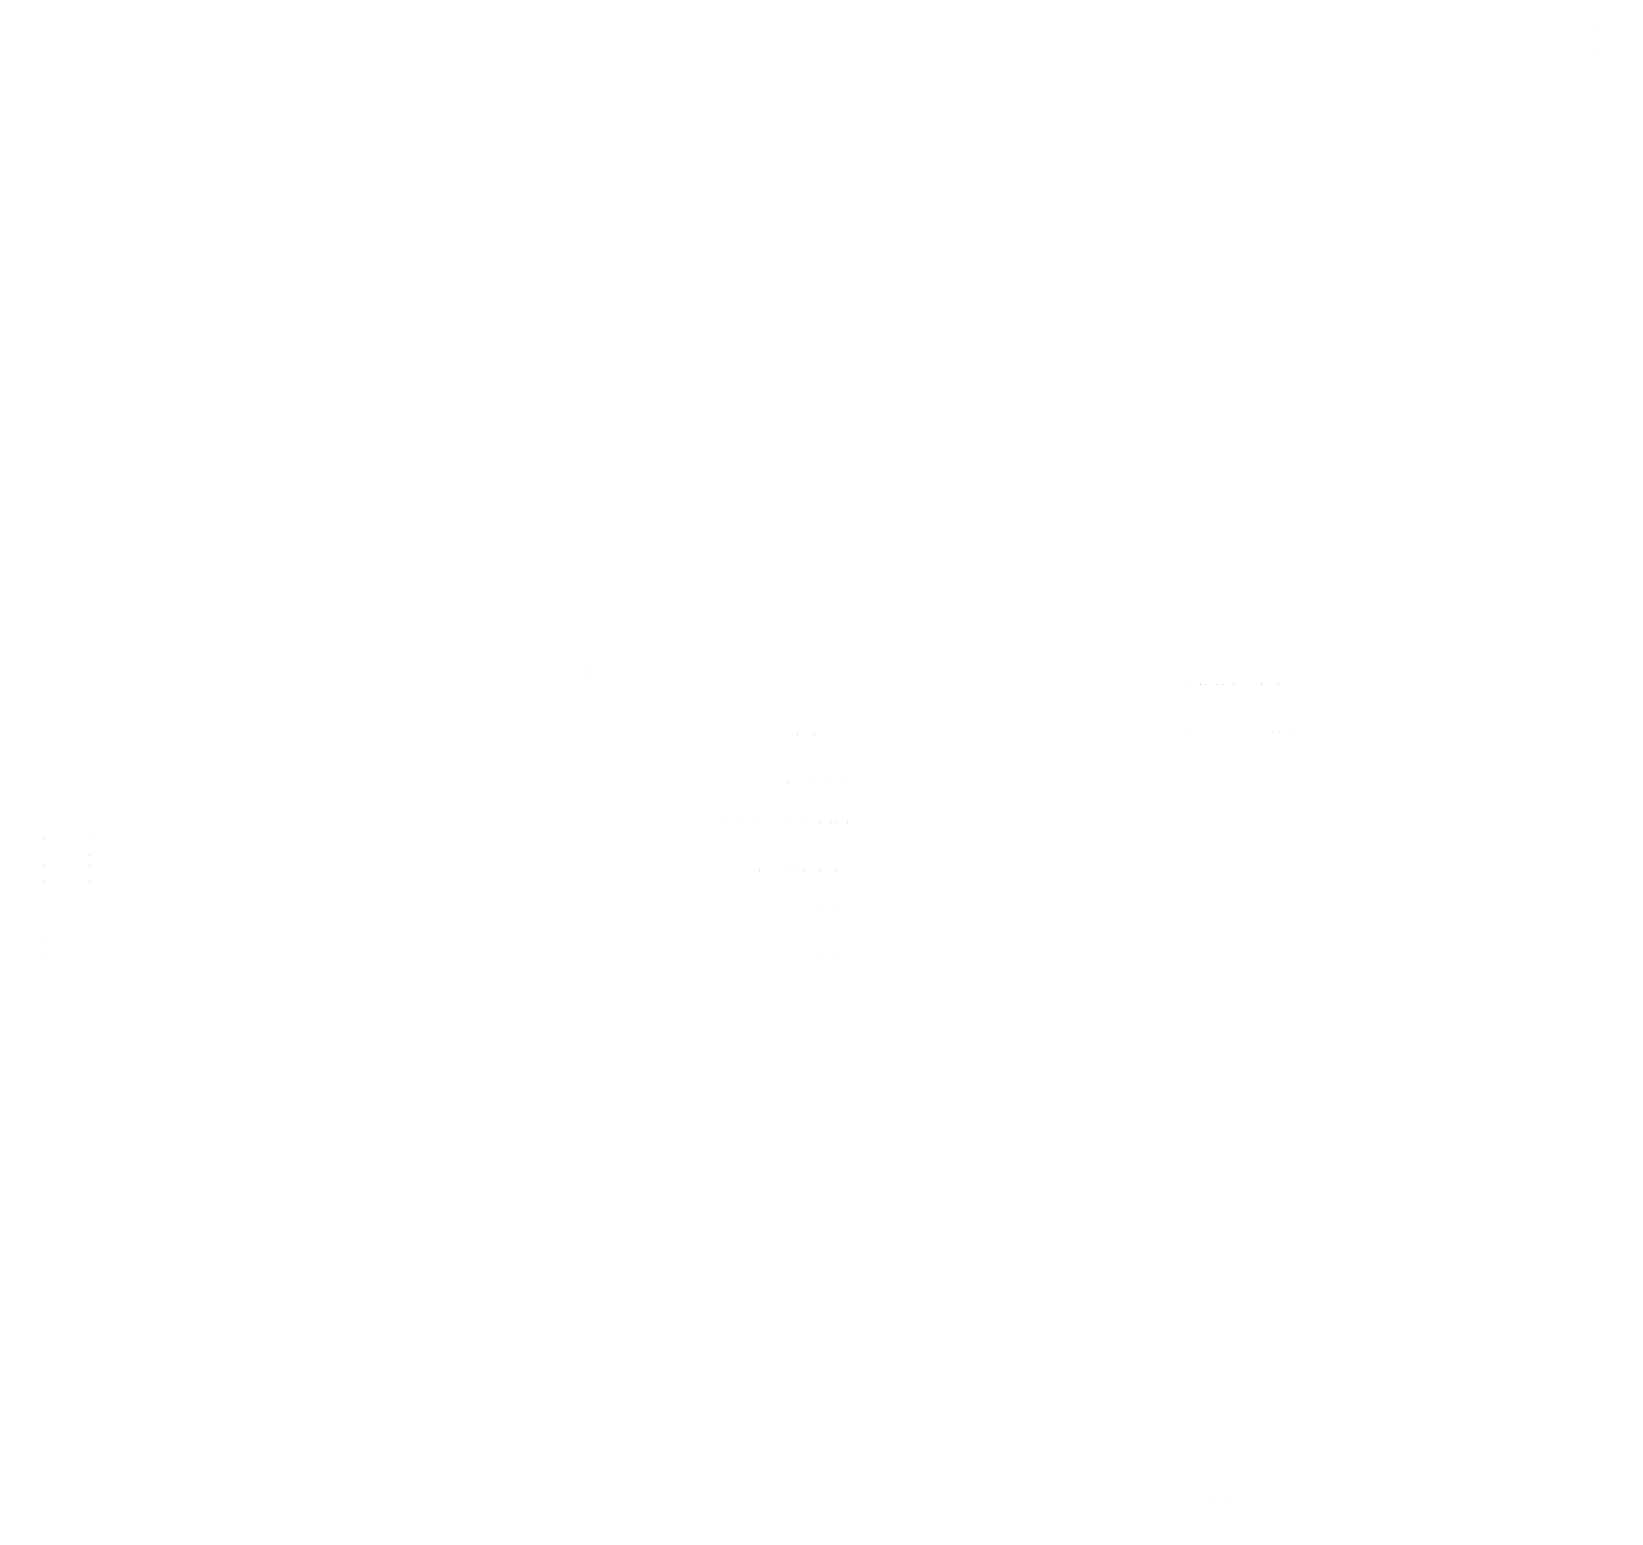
# Model space of a CAD drawing. Header units: inches. Extents: x 3213 to 10275, y -3570 to -435.
# Drawn here: x 3213 to 5848, y -3255 to -783 of the extents above; entities that cross this region are included whole.
import ezdxf

# ---------------------------------------------------------------- set-up
doc = ezdxf.new("R2010")
doc.units = ezdxf.units.IN
doc.header["$LTSCALE"] = 24
doc.header["$MEASUREMENT"] = 0

msp = doc.modelspace()

# ---------------------------------------------------------------- hatches: boundary and pattern name
at = {"linetype": 'ByBlock', "lineweight": -3}
h = msp.add_hatch(color=5, dxfattribs=at)
h.set_gradient(color1=(0, 0, 255), one_color=1, tint=1)
edge = h.paths.add_edge_path()
edge.add_line((5824.8, -783.4), (5807.1, -788))
h = msp.add_hatch(color=5, dxfattribs=at)
h.set_gradient(color1=(0, 0, 255), one_color=1, tint=1)
edge = h.paths.add_edge_path()
edge.add_line((5807.1, -797.3), (5807.1, -788))
h = msp.add_hatch(color=5, dxfattribs=at)
h.set_gradient(color1=(0, 0, 255), one_color=1, tint=1)
edge = h.paths.add_edge_path()
edge.add_arc((5824.8, -784.3), 1, 0, 90)
h = msp.add_hatch(color=5, dxfattribs=at)
h.set_gradient(color1=(0, 0, 255), one_color=1, tint=1)
edge = h.paths.add_edge_path()
edge.add_line((5825.8, -800.8), (5825.8, -784.3))
h = msp.add_hatch(color=5, dxfattribs=at)
h.set_gradient(color1=(0, 0, 255), one_color=1, tint=1)
edge = h.paths.add_edge_path()
edge.add_line((5824.8, -801.8), (5807.1, -797.3))
h = msp.add_hatch(color=5, dxfattribs=at)
h.set_gradient(color1=(0, 0, 255), one_color=1, tint=1)
edge = h.paths.add_edge_path()
edge.add_line((5824.8, -811.1), (5807.1, -815.7))
h = msp.add_hatch(color=5, dxfattribs=at)
h.set_gradient(color1=(0, 0, 255), one_color=1, tint=1)
edge = h.paths.add_edge_path()
edge.add_line((5807.1, -825), (5807.1, -815.7))
h = msp.add_hatch(color=5, dxfattribs=at)
h.set_gradient(color1=(0, 0, 255), one_color=1, tint=1)
edge = h.paths.add_edge_path()
edge.add_arc((5824.8, -800.8), 1, 270, 360)
h = msp.add_hatch(color=5, dxfattribs=at)
h.set_gradient(color1=(0, 0, 255), one_color=1, tint=1)
edge = h.paths.add_edge_path()
edge.add_arc((5824.8, -812.1), 1, 0, 90)
h = msp.add_hatch(color=5, dxfattribs=at)
h.set_gradient(color1=(0, 0, 255), one_color=1, tint=1)
edge = h.paths.add_edge_path()
edge.add_line((5825.8, -828.6), (5825.8, -812.1))
h = msp.add_hatch(color=5, dxfattribs=at)
h.set_gradient(color1=(0, 0, 255), one_color=1, tint=1)
edge = h.paths.add_edge_path(flags=16)
edge.add_line((5847.4, -834.2), (5847.4, -806.5))
h.paths.add_polyline_path([(5843.1, -829), (5843.1, -813.6), (5847.6, -813.6), (5847.6, -829)], flags=9)
h = msp.add_hatch(color=5, dxfattribs=at)
h.set_gradient(color1=(0, 0, 255), one_color=1, tint=1)
edge = h.paths.add_edge_path()
edge.add_line((5824.8, -829.6), (5807.1, -825))
h = msp.add_hatch(color=5, dxfattribs=at)
h.set_gradient(color1=(0, 0, 255), one_color=1, tint=1)
edge = h.paths.add_edge_path()
edge.add_arc((5824.8, -828.6), 1, 270, 360)
h = msp.add_hatch(color=5, dxfattribs=at)
h.set_gradient(color1=(0, 0, 255), one_color=1, tint=1)
edge = h.paths.add_edge_path(flags=16)
edge.add_line((4689.4, -1441.6), (4661.6, -1441.6))
h.paths.add_polyline_path([(4684.1, -1445.9), (4668.8, -1445.9), (4668.8, -1441.4), (4684.1, -1441.4)], flags=9)
h = msp.add_hatch(color=5, dxfattribs=at)
h.set_gradient(color1=(0, 0, 255), one_color=1, tint=1)
edge = h.paths.add_edge_path()
edge.add_arc((4667.2, -1464.2), 1, 90, 180)
h = msp.add_hatch(color=5, dxfattribs=at)
h.set_gradient(color1=(0, 0, 255), one_color=1, tint=1)
edge = h.paths.add_edge_path()
edge.add_line((4666.2, -1464.2), (4670.9, -1481.9))
h = msp.add_hatch(color=5, dxfattribs=at)
h.set_gradient(color1=(0, 0, 255), one_color=1, tint=1)
edge = h.paths.add_edge_path()
edge.add_line((4683.7, -1463.2), (4667.2, -1463.2))
h = msp.add_hatch(color=5, dxfattribs=at)
h.set_gradient(color1=(0, 0, 255), one_color=1, tint=1)
edge = h.paths.add_edge_path()
edge.add_line((4684.7, -1464.2), (4680.1, -1481.9))
h = msp.add_hatch(color=5, dxfattribs=at)
h.set_gradient(color1=(0, 0, 255), one_color=1, tint=1)
edge = h.paths.add_edge_path()
edge.add_arc((4683.7, -1464.2), 1, 0, 90)
h = msp.add_hatch(color=5, dxfattribs=at)
h.set_gradient(color1=(0, 0, 255), one_color=1, tint=1)
edge = h.paths.add_edge_path()
edge.add_line((4680.1, -1481.9), (4670.9, -1481.9))
h = msp.add_hatch(color=3, dxfattribs=at)
h.set_gradient(color1=(0, 0, 255), one_color=1, tint=1)
edge = h.paths.add_edge_path()
edge.add_line((4139.8, -1845.1), (4122.1, -1849.7))
h = msp.add_hatch(color=3, dxfattribs=at)
h.set_gradient(color1=(0, 0, 255), one_color=1, tint=1)
edge = h.paths.add_edge_path()
edge.add_line((4122.1, -1859), (4122.1, -1849.7))
h = msp.add_hatch(color=3, dxfattribs=at)
h.set_gradient(color1=(0, 0, 255), one_color=1, tint=1)
edge = h.paths.add_edge_path()
edge.add_line((4139.8, -1863.5), (4122.1, -1859))
h = msp.add_hatch(color=3, dxfattribs=at)
h.set_gradient(color1=(0, 0, 255), one_color=1, tint=1)
edge = h.paths.add_edge_path()
edge.add_arc((4139.8, -1846), 1, 0, 90)
h = msp.add_hatch(color=3, dxfattribs=at)
h.set_gradient(color1=(0, 0, 255), one_color=1, tint=1)
edge = h.paths.add_edge_path()
edge.add_arc((4139.8, -1862.5), 1, 270, 360)
h = msp.add_hatch(color=3, dxfattribs=at)
h.set_gradient(color1=(0, 0, 255), one_color=1, tint=1)
edge = h.paths.add_edge_path()
edge.add_line((4140.8, -1862.5), (4140.8, -1846))
h = msp.add_hatch(color=3, dxfattribs=at)
h.set_gradient(color1=(0, 0, 255), one_color=1, tint=1)
edge = h.paths.add_edge_path()
edge.add_arc((4217.9, -1846), 1, 90, 180)
h = msp.add_hatch(color=3, dxfattribs=at)
h.set_gradient(color1=(0, 0, 255), one_color=1, tint=1)
edge = h.paths.add_edge_path()
edge.add_line((4216.9, -1846), (4216.9, -1862.5))
h = msp.add_hatch(color=3, dxfattribs=at)
h.set_gradient(color1=(0, 0, 255), one_color=1, tint=1)
edge = h.paths.add_edge_path()
edge.add_arc((4217.9, -1862.5), 1, 180, 270)
h = msp.add_hatch(color=3, dxfattribs=at)
h.set_gradient(color1=(0, 0, 255), one_color=1, tint=1)
edge = h.paths.add_edge_path()
edge.add_line((4217.9, -1845), (4235.6, -1849.6))
h = msp.add_hatch(color=3, dxfattribs=at)
h.set_gradient(color1=(0, 0, 255), one_color=1, tint=1)
edge = h.paths.add_edge_path()
edge.add_line((4217.9, -1863.4), (4235.6, -1858.8))
h = msp.add_hatch(color=3, dxfattribs=at)
h.set_gradient(color1=(0, 0, 255), one_color=1, tint=1)
edge = h.paths.add_edge_path()
edge.add_line((4235.6, -1849.6), (4235.6, -1858.8))
h = msp.add_hatch(color=3, dxfattribs=at)
h.set_gradient(color1=(0, 0, 255), one_color=1, tint=1)
edge = h.paths.add_edge_path()
edge.add_line((5144.5, -1872.3), (5149, -1854.6))
h = msp.add_hatch(color=3, dxfattribs=at)
h.set_gradient(color1=(0, 0, 255), one_color=1, tint=1)
edge = h.paths.add_edge_path()
edge.add_line((5149, -1854.6), (5158.3, -1854.6))
h = msp.add_hatch(color=3, dxfattribs=at)
h.set_gradient(color1=(0, 0, 255), one_color=1, tint=1)
edge = h.paths.add_edge_path()
edge.add_line((5162.9, -1872.3), (5158.3, -1854.6))
h = msp.add_hatch(color=3, dxfattribs=at)
h.set_gradient(color1=(0, 0, 255), one_color=1, tint=1)
edge = h.paths.add_edge_path()
edge.add_line((5172.2, -1872.3), (5176.8, -1854.6))
h = msp.add_hatch(color=3, dxfattribs=at)
h.set_gradient(color1=(0, 0, 255), one_color=1, tint=1)
edge = h.paths.add_edge_path()
edge.add_line((5176.8, -1854.6), (5186.1, -1854.6))
h = msp.add_hatch(color=3, dxfattribs=at)
h.set_gradient(color1=(0, 0, 255), one_color=1, tint=1)
edge = h.paths.add_edge_path()
edge.add_line((5190.7, -1872.3), (5186.1, -1854.6))
h = msp.add_hatch(color=3, dxfattribs=at)
h.set_gradient(color1=(0, 0, 255), one_color=1, tint=1)
edge = h.paths.add_edge_path()
edge.add_line((5200, -1872.3), (5204.5, -1854.6))
h = msp.add_hatch(color=3, dxfattribs=at)
h.set_gradient(color1=(0, 0, 255), one_color=1, tint=1)
edge = h.paths.add_edge_path()
edge.add_line((5204.5, -1854.6), (5213.8, -1854.6))
h = msp.add_hatch(color=3, dxfattribs=at)
h.set_gradient(color1=(0, 0, 255), one_color=1, tint=1)
edge = h.paths.add_edge_path()
edge.add_line((5218.4, -1872.3), (5213.8, -1854.6))
h = msp.add_hatch(color=3, dxfattribs=at)
h.set_gradient(color1=(0, 0, 255), one_color=1, tint=1)
edge = h.paths.add_edge_path()
edge.add_line((5263.8, -1870.6), (5268.4, -1852.9))
h = msp.add_hatch(color=3, dxfattribs=at)
h.set_gradient(color1=(0, 0, 255), one_color=1, tint=1)
edge = h.paths.add_edge_path()
edge.add_arc((5264.8, -1870.6), 1, 180, 270)
h = msp.add_hatch(color=3, dxfattribs=at)
h.set_gradient(color1=(0, 0, 255), one_color=1, tint=1)
edge = h.paths.add_edge_path()
edge.add_line((5268.4, -1852.9), (5277.6, -1852.9))
h = msp.add_hatch(color=3, dxfattribs=at)
h.set_gradient(color1=(0, 0, 255), one_color=1, tint=1)
edge = h.paths.add_edge_path()
edge.add_line((5282.2, -1870.6), (5277.6, -1852.9))
h = msp.add_hatch(color=3, dxfattribs=at)
h.set_gradient(color1=(0, 0, 255), one_color=1, tint=1)
edge = h.paths.add_edge_path()
edge.add_arc((5281.3, -1870.6), 1, 270, 360)
h = msp.add_hatch(color=3, dxfattribs=at)
h.set_gradient(color1=(0, 0, 255), one_color=1, tint=1)
edge = h.paths.add_edge_path()
edge.add_line((5291.6, -1870.6), (5296.1, -1852.9))
h = msp.add_hatch(color=3, dxfattribs=at)
h.set_gradient(color1=(0, 0, 255), one_color=1, tint=1)
edge = h.paths.add_edge_path()
edge.add_arc((5292.6, -1870.6), 1, 180, 270)
h = msp.add_hatch(color=3, dxfattribs=at)
h.set_gradient(color1=(0, 0, 255), one_color=1, tint=1)
edge = h.paths.add_edge_path()
edge.add_line((5296.1, -1852.9), (5305.4, -1852.9))
h = msp.add_hatch(color=3, dxfattribs=at)
h.set_gradient(color1=(0, 0, 255), one_color=1, tint=1)
edge = h.paths.add_edge_path()
edge.add_line((5310, -1870.6), (5305.4, -1852.9))
h = msp.add_hatch(color=3, dxfattribs=at)
h.set_gradient(color1=(0, 0, 255), one_color=1, tint=1)
edge = h.paths.add_edge_path()
edge.add_arc((5309.1, -1870.6), 1, 270, 360)
h = msp.add_hatch(color=3, dxfattribs=at)
h.set_gradient(color1=(0, 0, 255), one_color=1, tint=1)
edge = h.paths.add_edge_path()
edge.add_arc((5145.5, -1872.3), 1, 180, 270)
h = msp.add_hatch(color=3, dxfattribs=at)
h.set_gradient(color1=(0, 0, 255), one_color=1, tint=1)
edge = h.paths.add_edge_path()
edge.add_line((5145.5, -1873.3), (5162, -1873.3))
h = msp.add_hatch(color=3, dxfattribs=at)
h.set_gradient(color1=(0, 0, 255), one_color=1, tint=1)
edge = h.paths.add_edge_path()
edge.add_arc((5162, -1872.3), 1, 270, 360)
h = msp.add_hatch(color=3, dxfattribs=at)
h.set_gradient(color1=(0, 0, 255), one_color=1, tint=1)
edge = h.paths.add_edge_path()
edge.add_arc((5173.2, -1872.3), 1, 180, 270)
h = msp.add_hatch(color=3, dxfattribs=at)
h.set_gradient(color1=(0, 0, 255), one_color=1, tint=1)
edge = h.paths.add_edge_path()
edge.add_line((5173.2, -1873.3), (5189.7, -1873.3))
h = msp.add_hatch(color=3, dxfattribs=at)
h.set_gradient(color1=(0, 0, 255), one_color=1, tint=1)
edge = h.paths.add_edge_path()
edge.add_arc((5189.7, -1872.3), 1, 270, 360)
h = msp.add_hatch(color=3, dxfattribs=at)
h.set_gradient(color1=(0, 0, 255), one_color=1, tint=1)
edge = h.paths.add_edge_path()
edge.add_arc((5201, -1872.3), 1, 180, 270)
h = msp.add_hatch(color=3, dxfattribs=at)
h.set_gradient(color1=(0, 0, 255), one_color=1, tint=1)
edge = h.paths.add_edge_path()
edge.add_line((5201, -1873.3), (5217.5, -1873.3))
h = msp.add_hatch(color=3, dxfattribs=at)
h.set_gradient(color1=(0, 0, 255), one_color=1, tint=1)
edge = h.paths.add_edge_path()
edge.add_arc((5217.5, -1872.3), 1, 270, 360)
h = msp.add_hatch(color=3, dxfattribs=at)
h.set_gradient(color1=(0, 0, 255), one_color=1, tint=1)
edge = h.paths.add_edge_path(flags=16)
edge.add_line((5259.1, -1893.1), (5286.9, -1893.1))
h.paths.add_polyline_path([(5264.4, -1888.9), (5279.7, -1888.9), (5279.7, -1893.4), (5264.4, -1893.4)], flags=9)
h = msp.add_hatch(color=3, dxfattribs=at)
h.set_gradient(color1=(0, 0, 255), one_color=1, tint=1)
edge = h.paths.add_edge_path()
edge.add_line((5264.8, -1871.6), (5281.3, -1871.6))
h = msp.add_hatch(color=3, dxfattribs=at)
h.set_gradient(color1=(0, 0, 255), one_color=1, tint=1)
edge = h.paths.add_edge_path(flags=16)
edge.add_line((5286.9, -1893.1), (5314.6, -1893.1))
h.paths.add_polyline_path([(5292.1, -1888.9), (5307.5, -1888.9), (5307.5, -1893.4), (5292.1, -1893.4)], flags=9)
h = msp.add_hatch(color=3, dxfattribs=at)
h.set_gradient(color1=(0, 0, 255), one_color=1, tint=1)
edge = h.paths.add_edge_path()
edge.add_line((5292.6, -1871.6), (5309.1, -1871.6))
h = msp.add_hatch(color=3, dxfattribs=at)
h.set_gradient(color1=(0, 0, 255), one_color=1, tint=1)
edge = h.paths.add_edge_path()
edge.add_line((4472.3, -1954.5), (4476.9, -1936.8))
h = msp.add_hatch(color=3, dxfattribs=at)
h.set_gradient(color1=(0, 0, 255), one_color=1, tint=1)
edge = h.paths.add_edge_path()
edge.add_line((4476.9, -1936.8), (4486.1, -1936.8))
h = msp.add_hatch(color=3, dxfattribs=at)
h.set_gradient(color1=(0, 0, 255), one_color=1, tint=1)
edge = h.paths.add_edge_path()
edge.add_line((4490.7, -1954.5), (4486.1, -1936.8))
h = msp.add_hatch(color=3, dxfattribs=at)
h.set_gradient(color1=(0, 0, 255), one_color=1, tint=1)
edge = h.paths.add_edge_path()
edge.add_line((4500.1, -1954.5), (4504.6, -1936.8))
h = msp.add_hatch(color=3, dxfattribs=at)
h.set_gradient(color1=(0, 0, 255), one_color=1, tint=1)
edge = h.paths.add_edge_path()
edge.add_line((4504.6, -1936.8), (4513.9, -1936.8))
h = msp.add_hatch(color=3, dxfattribs=at)
h.set_gradient(color1=(0, 0, 255), one_color=1, tint=1)
edge = h.paths.add_edge_path()
edge.add_line((4518.5, -1954.5), (4513.9, -1936.8))
h = msp.add_hatch(color=3, dxfattribs=at)
h.set_gradient(color1=(0, 0, 255), one_color=1, tint=1)
edge = h.paths.add_edge_path()
edge.add_line((4527.8, -1954.5), (4532.4, -1936.8))
h = msp.add_hatch(color=3, dxfattribs=at)
h.set_gradient(color1=(0, 0, 255), one_color=1, tint=1)
edge = h.paths.add_edge_path()
edge.add_line((4532.4, -1936.8), (4541.6, -1936.8))
h = msp.add_hatch(color=3, dxfattribs=at)
h.set_gradient(color1=(0, 0, 255), one_color=1, tint=1)
edge = h.paths.add_edge_path()
edge.add_line((4546.2, -1954.5), (4541.6, -1936.8))
h = msp.add_hatch(color=3, dxfattribs=at)
h.set_gradient(color1=(0, 0, 255), one_color=1, tint=1)
edge = h.paths.add_edge_path()
edge.add_line((4555.6, -1954.5), (4560.1, -1936.8))
h = msp.add_hatch(color=3, dxfattribs=at)
h.set_gradient(color1=(0, 0, 255), one_color=1, tint=1)
edge = h.paths.add_edge_path()
edge.add_line((4560.1, -1936.8), (4569.4, -1936.8))
h = msp.add_hatch(color=3, dxfattribs=at)
h.set_gradient(color1=(0, 0, 255), one_color=1, tint=1)
edge = h.paths.add_edge_path()
edge.add_line((4574, -1954.5), (4569.4, -1936.8))
h = msp.add_hatch(color=3, dxfattribs=at)
h.set_gradient(color1=(0, 0, 255), one_color=1, tint=1)
edge = h.paths.add_edge_path()
edge.add_arc((5145.5, -1950.4), 1, 90, 180)
h = msp.add_hatch(color=3, dxfattribs=at)
h.set_gradient(color1=(0, 0, 255), one_color=1, tint=1)
edge = h.paths.add_edge_path()
edge.add_line((5162, -1949.4), (5145.5, -1949.4))
h = msp.add_hatch(color=3, dxfattribs=at)
h.set_gradient(color1=(0, 0, 255), one_color=1, tint=1)
edge = h.paths.add_edge_path()
edge.add_arc((5162, -1950.4), 1, 0, 90)
h = msp.add_hatch(color=3, dxfattribs=at)
h.set_gradient(color1=(0, 0, 255), one_color=1, tint=1)
edge = h.paths.add_edge_path()
edge.add_arc((5173.2, -1950.4), 1, 90, 180)
h = msp.add_hatch(color=3, dxfattribs=at)
h.set_gradient(color1=(0, 0, 255), one_color=1, tint=1)
edge = h.paths.add_edge_path()
edge.add_line((5189.7, -1949.4), (5173.2, -1949.4))
h = msp.add_hatch(color=3, dxfattribs=at)
h.set_gradient(color1=(0, 0, 255), one_color=1, tint=1)
edge = h.paths.add_edge_path()
edge.add_arc((5189.7, -1950.4), 1, 0, 90)
h = msp.add_hatch(color=3, dxfattribs=at)
h.set_gradient(color1=(0, 0, 255), one_color=1, tint=1)
edge = h.paths.add_edge_path()
edge.add_arc((5201, -1950.4), 1, 90, 180)
h = msp.add_hatch(color=3, dxfattribs=at)
h.set_gradient(color1=(0, 0, 255), one_color=1, tint=1)
edge = h.paths.add_edge_path()
edge.add_line((5217.5, -1949.4), (5201, -1949.4))
h = msp.add_hatch(color=3, dxfattribs=at)
h.set_gradient(color1=(0, 0, 255), one_color=1, tint=1)
edge = h.paths.add_edge_path()
edge.add_arc((5217.5, -1950.4), 1, 0, 90)
h = msp.add_hatch(color=3, dxfattribs=at)
h.set_gradient(color1=(0, 0, 255), one_color=1, tint=1)
edge = h.paths.add_edge_path(flags=16)
edge.add_line((5286.9, -1929.6), (5259.1, -1929.6))
h.paths.add_polyline_path([(5281.6, -1933.9), (5266.3, -1933.9), (5266.3, -1929.4), (5281.6, -1929.4)], flags=9)
h = msp.add_hatch(color=3, dxfattribs=at)
h.set_gradient(color1=(0, 0, 255), one_color=1, tint=1)
edge = h.paths.add_edge_path(flags=16)
edge.add_line((5314.6, -1929.6), (5286.9, -1929.6))
h.paths.add_polyline_path([(5309.3, -1933.9), (5294, -1933.9), (5294, -1929.4), (5309.3, -1929.4)], flags=9)
h = msp.add_hatch(color=3, dxfattribs=at)
h.set_gradient(color1=(0, 0, 255), one_color=1, tint=1)
edge = h.paths.add_edge_path(flags=16)
edge.add_line((4467.6, -1977), (4495.4, -1977))
h.paths.add_polyline_path([(4472.9, -1972.8), (4488.2, -1972.8), (4488.2, -1977.3), (4472.9, -1977.3)], flags=9)
h = msp.add_hatch(color=3, dxfattribs=at)
h.set_gradient(color1=(0, 0, 255), one_color=1, tint=1)
edge = h.paths.add_edge_path()
edge.add_arc((4473.3, -1954.5), 1, 180, 270)
h = msp.add_hatch(color=3, dxfattribs=at)
h.set_gradient(color1=(0, 0, 255), one_color=1, tint=1)
edge = h.paths.add_edge_path()
edge.add_line((4473.3, -1955.5), (4489.8, -1955.5))
h = msp.add_hatch(color=3, dxfattribs=at)
h.set_gradient(color1=(0, 0, 255), one_color=1, tint=1)
edge = h.paths.add_edge_path()
edge.add_arc((4489.8, -1954.5), 1, 270, 360)
h = msp.add_hatch(color=3, dxfattribs=at)
h.set_gradient(color1=(0, 0, 255), one_color=1, tint=1)
edge = h.paths.add_edge_path(flags=16)
edge.add_line((4495.4, -1977), (4523.1, -1977))
h.paths.add_polyline_path([(4500.6, -1972.8), (4516, -1972.8), (4516, -1977.3), (4500.6, -1977.3)], flags=9)
h = msp.add_hatch(color=3, dxfattribs=at)
h.set_gradient(color1=(0, 0, 255), one_color=1, tint=1)
edge = h.paths.add_edge_path()
edge.add_arc((4501.1, -1954.5), 1, 180, 270)
h = msp.add_hatch(color=3, dxfattribs=at)
h.set_gradient(color1=(0, 0, 255), one_color=1, tint=1)
edge = h.paths.add_edge_path()
edge.add_line((4501.1, -1955.5), (4517.6, -1955.5))
h = msp.add_hatch(color=3, dxfattribs=at)
h.set_gradient(color1=(0, 0, 255), one_color=1, tint=1)
edge = h.paths.add_edge_path()
edge.add_arc((4517.6, -1954.5), 1, 270, 360)
h = msp.add_hatch(color=3, dxfattribs=at)
h.set_gradient(color1=(0, 0, 255), one_color=1, tint=1)
edge = h.paths.add_edge_path(flags=16)
edge.add_line((4523.1, -1977), (4550.9, -1977))
h.paths.add_polyline_path([(4528.4, -1972.8), (4543.7, -1972.8), (4543.7, -1977.3), (4528.4, -1977.3)], flags=9)
h = msp.add_hatch(color=3, dxfattribs=at)
h.set_gradient(color1=(0, 0, 255), one_color=1, tint=1)
edge = h.paths.add_edge_path()
edge.add_arc((4528.8, -1954.5), 1, 180, 270)
h = msp.add_hatch(color=3, dxfattribs=at)
h.set_gradient(color1=(0, 0, 255), one_color=1, tint=1)
edge = h.paths.add_edge_path()
edge.add_line((4528.8, -1955.5), (4545.3, -1955.5))
h = msp.add_hatch(color=3, dxfattribs=at)
h.set_gradient(color1=(0, 0, 255), one_color=1, tint=1)
edge = h.paths.add_edge_path()
edge.add_arc((4545.3, -1954.5), 1, 270, 360)
h = msp.add_hatch(color=3, dxfattribs=at)
h.set_gradient(color1=(0, 0, 255), one_color=1, tint=1)
edge = h.paths.add_edge_path(flags=16)
edge.add_line((4550.9, -1977), (4578.6, -1977))
h.paths.add_polyline_path([(4556.1, -1972.8), (4571.5, -1972.8), (4571.5, -1977.3), (4556.1, -1977.3)], flags=9)
h = msp.add_hatch(color=3, dxfattribs=at)
h.set_gradient(color1=(0, 0, 255), one_color=1, tint=1)
edge = h.paths.add_edge_path()
edge.add_arc((4556.6, -1954.5), 1, 180, 270)
h = msp.add_hatch(color=3, dxfattribs=at)
h.set_gradient(color1=(0, 0, 255), one_color=1, tint=1)
edge = h.paths.add_edge_path()
edge.add_line((4556.6, -1955.5), (4573.1, -1955.5))
h = msp.add_hatch(color=3, dxfattribs=at)
h.set_gradient(color1=(0, 0, 255), one_color=1, tint=1)
edge = h.paths.add_edge_path()
edge.add_arc((4573.1, -1954.5), 1, 270, 360)
h = msp.add_hatch(color=3, dxfattribs=at)
h.set_gradient(color1=(0, 0, 255), one_color=1, tint=1)
edge = h.paths.add_edge_path()
edge.add_line((5144.6, -1950.4), (5149.2, -1968.1))
h = msp.add_hatch(color=3, dxfattribs=at)
h.set_gradient(color1=(0, 0, 255), one_color=1, tint=1)
edge = h.paths.add_edge_path()
edge.add_line((5158.4, -1968.1), (5149.2, -1968.1))
h = msp.add_hatch(color=3, dxfattribs=at)
h.set_gradient(color1=(0, 0, 255), one_color=1, tint=1)
edge = h.paths.add_edge_path()
edge.add_line((5163, -1950.4), (5158.4, -1968.1))
h = msp.add_hatch(color=3, dxfattribs=at)
h.set_gradient(color1=(0, 0, 255), one_color=1, tint=1)
edge = h.paths.add_edge_path()
edge.add_line((5172.3, -1950.4), (5176.9, -1968.1))
h = msp.add_hatch(color=3, dxfattribs=at)
h.set_gradient(color1=(0, 0, 255), one_color=1, tint=1)
edge = h.paths.add_edge_path()
edge.add_line((5186.2, -1968.1), (5176.9, -1968.1))
h = msp.add_hatch(color=3, dxfattribs=at)
h.set_gradient(color1=(0, 0, 255), one_color=1, tint=1)
edge = h.paths.add_edge_path()
edge.add_line((5190.7, -1950.4), (5186.2, -1968.1))
h = msp.add_hatch(color=3, dxfattribs=at)
h.set_gradient(color1=(0, 0, 255), one_color=1, tint=1)
edge = h.paths.add_edge_path()
edge.add_line((5200.1, -1950.4), (5204.7, -1968.1))
h = msp.add_hatch(color=3, dxfattribs=at)
h.set_gradient(color1=(0, 0, 255), one_color=1, tint=1)
edge = h.paths.add_edge_path()
edge.add_line((5213.9, -1968.1), (5204.7, -1968.1))
h = msp.add_hatch(color=3, dxfattribs=at)
h.set_gradient(color1=(0, 0, 255), one_color=1, tint=1)
edge = h.paths.add_edge_path()
edge.add_line((5218.5, -1950.4), (5213.9, -1968.1))
h = msp.add_hatch(color=3, dxfattribs=at)
h.set_gradient(color1=(0, 0, 255), one_color=1, tint=1)
edge = h.paths.add_edge_path()
edge.add_arc((5264.7, -1952.2), 1, 90, 180)
h = msp.add_hatch(color=3, dxfattribs=at)
h.set_gradient(color1=(0, 0, 255), one_color=1, tint=1)
edge = h.paths.add_edge_path()
edge.add_line((5263.7, -1952.2), (5268.4, -1969.9))
h = msp.add_hatch(color=3, dxfattribs=at)
h.set_gradient(color1=(0, 0, 255), one_color=1, tint=1)
edge = h.paths.add_edge_path()
edge.add_line((5281.2, -1951.2), (5264.7, -1951.2))
h = msp.add_hatch(color=3, dxfattribs=at)
h.set_gradient(color1=(0, 0, 255), one_color=1, tint=1)
edge = h.paths.add_edge_path()
edge.add_line((5277.6, -1969.9), (5268.4, -1969.9))
h = msp.add_hatch(color=3, dxfattribs=at)
h.set_gradient(color1=(0, 0, 255), one_color=1, tint=1)
edge = h.paths.add_edge_path()
edge.add_line((5282.2, -1952.2), (5277.6, -1969.9))
h = msp.add_hatch(color=3, dxfattribs=at)
h.set_gradient(color1=(0, 0, 255), one_color=1, tint=1)
edge = h.paths.add_edge_path()
edge.add_arc((5281.2, -1952.2), 1, 0, 90)
h = msp.add_hatch(color=3, dxfattribs=at)
h.set_gradient(color1=(0, 0, 255), one_color=1, tint=1)
edge = h.paths.add_edge_path()
edge.add_arc((5292.4, -1952.2), 1, 90, 180)
h = msp.add_hatch(color=3, dxfattribs=at)
h.set_gradient(color1=(0, 0, 255), one_color=1, tint=1)
edge = h.paths.add_edge_path()
edge.add_line((5291.5, -1952.2), (5296.1, -1969.9))
h = msp.add_hatch(color=3, dxfattribs=at)
h.set_gradient(color1=(0, 0, 255), one_color=1, tint=1)
edge = h.paths.add_edge_path()
edge.add_line((5308.9, -1951.2), (5292.4, -1951.2))
h = msp.add_hatch(color=3, dxfattribs=at)
h.set_gradient(color1=(0, 0, 255), one_color=1, tint=1)
edge = h.paths.add_edge_path()
edge.add_line((5305.4, -1969.9), (5296.1, -1969.9))
h = msp.add_hatch(color=3, dxfattribs=at)
h.set_gradient(color1=(0, 0, 255), one_color=1, tint=1)
edge = h.paths.add_edge_path()
edge.add_line((5309.9, -1952.2), (5305.4, -1969.9))
h = msp.add_hatch(color=3, dxfattribs=at)
h.set_gradient(color1=(0, 0, 255), one_color=1, tint=1)
edge = h.paths.add_edge_path()
edge.add_arc((5308.9, -1952.2), 1, 0, 90)
h = msp.add_hatch(color=3, dxfattribs=at)
h.set_gradient(color1=(0, 0, 255), one_color=1, tint=1)
edge = h.paths.add_edge_path(flags=16)
edge.add_line((4495.4, -2013.5), (4467.6, -2013.5))
h.paths.add_polyline_path([(4490.1, -2017.8), (4474.8, -2017.8), (4474.8, -2013.3), (4490.1, -2013.3)], flags=9)
h = msp.add_hatch(color=3, dxfattribs=at)
h.set_gradient(color1=(0, 0, 255), one_color=1, tint=1)
edge = h.paths.add_edge_path(flags=16)
edge.add_line((4523.1, -2013.5), (4495.4, -2013.5))
h.paths.add_polyline_path([(4517.8, -2017.8), (4502.5, -2017.8), (4502.5, -2013.3), (4517.8, -2013.3)], flags=9)
h = msp.add_hatch(color=3, dxfattribs=at)
h.set_gradient(color1=(0, 0, 255), one_color=1, tint=1)
edge = h.paths.add_edge_path(flags=16)
edge.add_line((4550.9, -2013.5), (4523.1, -2013.5))
h.paths.add_polyline_path([(4545.6, -2017.8), (4530.3, -2017.8), (4530.3, -2013.3), (4545.6, -2013.3)], flags=9)
h = msp.add_hatch(color=3, dxfattribs=at)
h.set_gradient(color1=(0, 0, 255), one_color=1, tint=1)
edge = h.paths.add_edge_path(flags=16)
edge.add_line((4578.6, -2013.5), (4550.9, -2013.5))
h.paths.add_polyline_path([(4573.3, -2017.8), (4558, -2017.8), (4558, -2013.3), (4573.3, -2013.3)], flags=9)
h = msp.add_hatch(color=3, dxfattribs=at)
h.set_gradient(color1=(0, 0, 255), one_color=1, tint=1)
edge = h.paths.add_edge_path()
edge.add_arc((4473.2, -2036.1), 1, 90, 180)
h = msp.add_hatch(color=3, dxfattribs=at)
h.set_gradient(color1=(0, 0, 255), one_color=1, tint=1)
edge = h.paths.add_edge_path()
edge.add_line((4472.2, -2036.1), (4476.9, -2053.8))
h = msp.add_hatch(color=3, dxfattribs=at)
h.set_gradient(color1=(0, 0, 255), one_color=1, tint=1)
edge = h.paths.add_edge_path()
edge.add_line((4489.7, -2035.1), (4473.2, -2035.1))
h = msp.add_hatch(color=3, dxfattribs=at)
h.set_gradient(color1=(0, 0, 255), one_color=1, tint=1)
edge = h.paths.add_edge_path()
edge.add_line((4486.1, -2053.8), (4476.9, -2053.8))
h = msp.add_hatch(color=3, dxfattribs=at)
h.set_gradient(color1=(0, 0, 255), one_color=1, tint=1)
edge = h.paths.add_edge_path()
edge.add_line((4490.7, -2036.1), (4486.1, -2053.8))
h = msp.add_hatch(color=3, dxfattribs=at)
h.set_gradient(color1=(0, 0, 255), one_color=1, tint=1)
edge = h.paths.add_edge_path()
edge.add_arc((4489.7, -2036.1), 1, 0, 90)
h = msp.add_hatch(color=3, dxfattribs=at)
h.set_gradient(color1=(0, 0, 255), one_color=1, tint=1)
edge = h.paths.add_edge_path()
edge.add_arc((4500.9, -2036.1), 1, 90, 180)
h = msp.add_hatch(color=3, dxfattribs=at)
h.set_gradient(color1=(0, 0, 255), one_color=1, tint=1)
edge = h.paths.add_edge_path()
edge.add_line((4500, -2036.1), (4504.6, -2053.8))
h = msp.add_hatch(color=3, dxfattribs=at)
h.set_gradient(color1=(0, 0, 255), one_color=1, tint=1)
edge = h.paths.add_edge_path()
edge.add_line((4517.4, -2035.1), (4500.9, -2035.1))
h = msp.add_hatch(color=3, dxfattribs=at)
h.set_gradient(color1=(0, 0, 255), one_color=1, tint=1)
edge = h.paths.add_edge_path()
edge.add_line((4513.9, -2053.8), (4504.6, -2053.8))
h = msp.add_hatch(color=3, dxfattribs=at)
h.set_gradient(color1=(0, 0, 255), one_color=1, tint=1)
edge = h.paths.add_edge_path()
edge.add_line((4518.4, -2036.1), (4513.9, -2053.8))
h = msp.add_hatch(color=3, dxfattribs=at)
h.set_gradient(color1=(0, 0, 255), one_color=1, tint=1)
edge = h.paths.add_edge_path()
edge.add_arc((4517.4, -2036.1), 1, 0, 90)
h = msp.add_hatch(color=3, dxfattribs=at)
h.set_gradient(color1=(0, 0, 255), one_color=1, tint=1)
edge = h.paths.add_edge_path()
edge.add_arc((4528.7, -2036.1), 1, 90, 180)
h = msp.add_hatch(color=3, dxfattribs=at)
h.set_gradient(color1=(0, 0, 255), one_color=1, tint=1)
edge = h.paths.add_edge_path()
edge.add_line((4527.7, -2036.1), (4532.4, -2053.8))
h = msp.add_hatch(color=3, dxfattribs=at)
h.set_gradient(color1=(0, 0, 255), one_color=1, tint=1)
edge = h.paths.add_edge_path()
edge.add_line((4545.2, -2035.1), (4528.7, -2035.1))
h = msp.add_hatch(color=3, dxfattribs=at)
h.set_gradient(color1=(0, 0, 255), one_color=1, tint=1)
edge = h.paths.add_edge_path()
edge.add_line((4541.6, -2053.8), (4532.4, -2053.8))
h = msp.add_hatch(color=3, dxfattribs=at)
h.set_gradient(color1=(0, 0, 255), one_color=1, tint=1)
edge = h.paths.add_edge_path()
edge.add_line((4546.2, -2036.1), (4541.6, -2053.8))
h = msp.add_hatch(color=3, dxfattribs=at)
h.set_gradient(color1=(0, 0, 255), one_color=1, tint=1)
edge = h.paths.add_edge_path()
edge.add_arc((4545.2, -2036.1), 1, 0, 90)
h = msp.add_hatch(color=3, dxfattribs=at)
h.set_gradient(color1=(0, 0, 255), one_color=1, tint=1)
edge = h.paths.add_edge_path()
edge.add_arc((4556.4, -2036.1), 1, 90, 180)
h = msp.add_hatch(color=3, dxfattribs=at)
h.set_gradient(color1=(0, 0, 255), one_color=1, tint=1)
edge = h.paths.add_edge_path()
edge.add_line((4555.5, -2036.1), (4560.1, -2053.8))
h = msp.add_hatch(color=3, dxfattribs=at)
h.set_gradient(color1=(0, 0, 255), one_color=1, tint=1)
edge = h.paths.add_edge_path()
edge.add_line((4572.9, -2035.1), (4556.4, -2035.1))
h = msp.add_hatch(color=3, dxfattribs=at)
h.set_gradient(color1=(0, 0, 255), one_color=1, tint=1)
edge = h.paths.add_edge_path()
edge.add_line((4569.4, -2053.8), (4560.1, -2053.8))
h = msp.add_hatch(color=3, dxfattribs=at)
h.set_gradient(color1=(0, 0, 255), one_color=1, tint=1)
edge = h.paths.add_edge_path()
edge.add_line((4573.9, -2036.1), (4569.4, -2053.8))
h = msp.add_hatch(color=3, dxfattribs=at)
h.set_gradient(color1=(0, 0, 255), one_color=1, tint=1)
edge = h.paths.add_edge_path()
edge.add_arc((4572.9, -2036.1), 1, 0, 90)
h = msp.add_hatch(color=3, dxfattribs=at)
h.set_gradient(color1=(0, 0, 255), one_color=1, tint=1)
edge = h.paths.add_edge_path()
edge.add_line((4353.1, -2101.5), (4357.6, -2083.8))
h = msp.add_hatch(color=3, dxfattribs=at)
h.set_gradient(color1=(0, 0, 255), one_color=1, tint=1)
edge = h.paths.add_edge_path()
edge.add_arc((4354.1, -2101.5), 1, 180, 270)
h = msp.add_hatch(color=3, dxfattribs=at)
h.set_gradient(color1=(0, 0, 255), one_color=1, tint=1)
edge = h.paths.add_edge_path()
edge.add_line((4354.1, -2102.5), (4370.6, -2102.5))
h = msp.add_hatch(color=3, dxfattribs=at)
h.set_gradient(color1=(0, 0, 255), one_color=1, tint=1)
edge = h.paths.add_edge_path()
edge.add_line((4357.6, -2083.8), (4366.9, -2083.8))
h = msp.add_hatch(color=3, dxfattribs=at)
h.set_gradient(color1=(0, 0, 255), one_color=1, tint=1)
edge = h.paths.add_edge_path()
edge.add_line((4371.5, -2101.5), (4366.9, -2083.8))
h = msp.add_hatch(color=3, dxfattribs=at)
h.set_gradient(color1=(0, 0, 255), one_color=1, tint=1)
edge = h.paths.add_edge_path()
edge.add_arc((4370.6, -2101.5), 1, 270, 360)
h = msp.add_hatch(color=3, dxfattribs=at)
h.set_gradient(color1=(0, 0, 255), one_color=1, tint=1)
edge = h.paths.add_edge_path()
edge.add_line((4380.8, -2101.5), (4385.4, -2083.8))
h = msp.add_hatch(color=3, dxfattribs=at)
h.set_gradient(color1=(0, 0, 255), one_color=1, tint=1)
edge = h.paths.add_edge_path()
edge.add_arc((4381.8, -2101.5), 1, 180, 270)
h = msp.add_hatch(color=3, dxfattribs=at)
h.set_gradient(color1=(0, 0, 255), one_color=1, tint=1)
edge = h.paths.add_edge_path()
edge.add_line((4381.8, -2102.5), (4398.3, -2102.5))
h = msp.add_hatch(color=3, dxfattribs=at)
h.set_gradient(color1=(0, 0, 255), one_color=1, tint=1)
edge = h.paths.add_edge_path()
edge.add_line((4385.4, -2083.8), (4394.6, -2083.8))
h = msp.add_hatch(color=3, dxfattribs=at)
h.set_gradient(color1=(0, 0, 255), one_color=1, tint=1)
edge = h.paths.add_edge_path()
edge.add_line((4399.2, -2101.5), (4394.6, -2083.8))
h = msp.add_hatch(color=3, dxfattribs=at)
h.set_gradient(color1=(0, 0, 255), one_color=1, tint=1)
edge = h.paths.add_edge_path()
edge.add_arc((4398.3, -2101.5), 1, 270, 360)
h = msp.add_hatch(color=3, dxfattribs=at)
h.set_gradient(color1=(0, 0, 255), one_color=1, tint=1)
edge = h.paths.add_edge_path()
edge.add_line((4408.6, -2101.5), (4413.1, -2083.8))
h = msp.add_hatch(color=3, dxfattribs=at)
h.set_gradient(color1=(0, 0, 255), one_color=1, tint=1)
edge = h.paths.add_edge_path()
edge.add_arc((4409.6, -2101.5), 1, 180, 270)
h = msp.add_hatch(color=3, dxfattribs=at)
h.set_gradient(color1=(0, 0, 255), one_color=1, tint=1)
edge = h.paths.add_edge_path()
edge.add_line((4409.6, -2102.5), (4426.1, -2102.5))
h = msp.add_hatch(color=3, dxfattribs=at)
h.set_gradient(color1=(0, 0, 255), one_color=1, tint=1)
edge = h.paths.add_edge_path()
edge.add_line((4413.1, -2083.8), (4422.4, -2083.8))
h = msp.add_hatch(color=3, dxfattribs=at)
h.set_gradient(color1=(0, 0, 255), one_color=1, tint=1)
edge = h.paths.add_edge_path()
edge.add_line((4427, -2101.5), (4422.4, -2083.8))
h = msp.add_hatch(color=3, dxfattribs=at)
h.set_gradient(color1=(0, 0, 255), one_color=1, tint=1)
edge = h.paths.add_edge_path()
edge.add_arc((4426.1, -2101.5), 1, 270, 360)
h = msp.add_hatch(color=3, dxfattribs=at)
h.set_gradient(color1=(0, 0, 255), one_color=1, tint=1)
edge = h.paths.add_edge_path()
edge.add_line((4472.3, -2101.5), (4476.9, -2083.8))
h = msp.add_hatch(color=3, dxfattribs=at)
h.set_gradient(color1=(0, 0, 255), one_color=1, tint=1)
edge = h.paths.add_edge_path()
edge.add_arc((4473.3, -2101.5), 1, 180, 270)
h = msp.add_hatch(color=3, dxfattribs=at)
h.set_gradient(color1=(0, 0, 255), one_color=1, tint=1)
edge = h.paths.add_edge_path()
edge.add_line((4473.3, -2102.5), (4489.8, -2102.5))
h = msp.add_hatch(color=3, dxfattribs=at)
h.set_gradient(color1=(0, 0, 255), one_color=1, tint=1)
edge = h.paths.add_edge_path()
edge.add_line((4476.9, -2083.8), (4486.1, -2083.8))
h = msp.add_hatch(color=3, dxfattribs=at)
h.set_gradient(color1=(0, 0, 255), one_color=1, tint=1)
edge = h.paths.add_edge_path()
edge.add_line((4490.7, -2101.5), (4486.1, -2083.8))
h = msp.add_hatch(color=3, dxfattribs=at)
h.set_gradient(color1=(0, 0, 255), one_color=1, tint=1)
edge = h.paths.add_edge_path()
edge.add_arc((4489.8, -2101.5), 1, 270, 360)
h = msp.add_hatch(color=3, dxfattribs=at)
h.set_gradient(color1=(0, 0, 255), one_color=1, tint=1)
edge = h.paths.add_edge_path()
edge.add_line((4500.1, -2101.5), (4504.6, -2083.8))
h = msp.add_hatch(color=3, dxfattribs=at)
h.set_gradient(color1=(0, 0, 255), one_color=1, tint=1)
edge = h.paths.add_edge_path()
edge.add_arc((4501.1, -2101.5), 1, 180, 270)
h = msp.add_hatch(color=3, dxfattribs=at)
h.set_gradient(color1=(0, 0, 255), one_color=1, tint=1)
edge = h.paths.add_edge_path()
edge.add_line((4501.1, -2102.5), (4517.6, -2102.5))
h = msp.add_hatch(color=3, dxfattribs=at)
h.set_gradient(color1=(0, 0, 255), one_color=1, tint=1)
edge = h.paths.add_edge_path()
edge.add_line((4504.6, -2083.8), (4513.9, -2083.8))
h = msp.add_hatch(color=3, dxfattribs=at)
h.set_gradient(color1=(0, 0, 255), one_color=1, tint=1)
edge = h.paths.add_edge_path()
edge.add_line((4518.5, -2101.5), (4513.9, -2083.8))
h = msp.add_hatch(color=3, dxfattribs=at)
h.set_gradient(color1=(0, 0, 255), one_color=1, tint=1)
edge = h.paths.add_edge_path()
edge.add_arc((4517.6, -2101.5), 1, 270, 360)
h = msp.add_hatch(color=3, dxfattribs=at)
h.set_gradient(color1=(0, 0, 255), one_color=1, tint=1)
edge = h.paths.add_edge_path()
edge.add_line((4527.8, -2101.5), (4532.4, -2083.8))
h = msp.add_hatch(color=3, dxfattribs=at)
h.set_gradient(color1=(0, 0, 255), one_color=1, tint=1)
edge = h.paths.add_edge_path()
edge.add_arc((4528.8, -2101.5), 1, 180, 270)
h = msp.add_hatch(color=3, dxfattribs=at)
h.set_gradient(color1=(0, 0, 255), one_color=1, tint=1)
edge = h.paths.add_edge_path()
edge.add_line((4528.8, -2102.5), (4545.3, -2102.5))
h = msp.add_hatch(color=3, dxfattribs=at)
h.set_gradient(color1=(0, 0, 255), one_color=1, tint=1)
edge = h.paths.add_edge_path()
edge.add_line((4532.4, -2083.8), (4541.6, -2083.8))
h = msp.add_hatch(color=3, dxfattribs=at)
h.set_gradient(color1=(0, 0, 255), one_color=1, tint=1)
edge = h.paths.add_edge_path()
edge.add_line((4546.2, -2101.5), (4541.6, -2083.8))
h = msp.add_hatch(color=3, dxfattribs=at)
h.set_gradient(color1=(0, 0, 255), one_color=1, tint=1)
edge = h.paths.add_edge_path()
edge.add_arc((4545.3, -2101.5), 1, 270, 360)
h = msp.add_hatch(color=3, dxfattribs=at)
h.set_gradient(color1=(0, 0, 255), one_color=1, tint=1)
edge = h.paths.add_edge_path()
edge.add_line((4555.6, -2101.5), (4560.1, -2083.8))
h = msp.add_hatch(color=3, dxfattribs=at)
h.set_gradient(color1=(0, 0, 255), one_color=1, tint=1)
edge = h.paths.add_edge_path()
edge.add_arc((4556.6, -2101.5), 1, 180, 270)
h = msp.add_hatch(color=3, dxfattribs=at)
h.set_gradient(color1=(0, 0, 255), one_color=1, tint=1)
edge = h.paths.add_edge_path()
edge.add_line((4556.6, -2102.5), (4573.1, -2102.5))
h = msp.add_hatch(color=3, dxfattribs=at)
h.set_gradient(color1=(0, 0, 255), one_color=1, tint=1)
edge = h.paths.add_edge_path()
edge.add_line((4560.1, -2083.8), (4569.4, -2083.8))
h = msp.add_hatch(color=3, dxfattribs=at)
h.set_gradient(color1=(0, 0, 255), one_color=1, tint=1)
edge = h.paths.add_edge_path()
edge.add_line((4574, -2101.5), (4569.4, -2083.8))
h = msp.add_hatch(color=3, dxfattribs=at)
h.set_gradient(color1=(0, 0, 255), one_color=1, tint=1)
edge = h.paths.add_edge_path()
edge.add_arc((4573.1, -2101.5), 1, 270, 360)
h = msp.add_hatch(color=5, dxfattribs=at)
h.set_gradient(color1=(0, 0, 255), one_color=1, tint=1)
edge = h.paths.add_edge_path()
edge.add_line((3232, -2128.6), (3214.3, -2133.2))
h = msp.add_hatch(color=5, dxfattribs=at)
h.set_gradient(color1=(0, 0, 255), one_color=1, tint=1)
edge = h.paths.add_edge_path()
edge.add_line((3214.3, -2142.5), (3214.3, -2133.2))
h = msp.add_hatch(color=5, dxfattribs=at)
h.set_gradient(color1=(0, 0, 255), one_color=1, tint=1)
edge = h.paths.add_edge_path()
edge.add_arc((3232.1, -2129.6), 1, 0, 90)
h = msp.add_hatch(color=5, dxfattribs=at)
h.set_gradient(color1=(0, 0, 255), one_color=1, tint=1)
edge = h.paths.add_edge_path()
edge.add_line((3233.1, -2146.1), (3233.1, -2129.6))
h = msp.add_hatch(color=5, dxfattribs=at)
h.set_gradient(color1=(0, 0, 255), one_color=1, tint=1)
edge = h.paths.add_edge_path()
edge.add_arc((3310.1, -2129.6), 1, 90, 180)
h = msp.add_hatch(color=5, dxfattribs=at)
h.set_gradient(color1=(0, 0, 255), one_color=1, tint=1)
edge = h.paths.add_edge_path()
edge.add_line((3309.1, -2129.6), (3309.1, -2146.1))
h = msp.add_hatch(color=5, dxfattribs=at)
h.set_gradient(color1=(0, 0, 255), one_color=1, tint=1)
edge = h.paths.add_edge_path()
edge.add_line((3310.1, -2128.6), (3327.8, -2133.1))
h = msp.add_hatch(color=5, dxfattribs=at)
h.set_gradient(color1=(0, 0, 255), one_color=1, tint=1)
edge = h.paths.add_edge_path()
edge.add_line((3327.8, -2133.1), (3327.8, -2142.4))
h = msp.add_hatch(color=3, dxfattribs=at)
h.set_gradient(color1=(0, 0, 255), one_color=1, tint=1)
edge = h.paths.add_edge_path(flags=16)
edge.add_line((4348.4, -2124), (4376.1, -2124))
h.paths.add_polyline_path([(4353.6, -2119.8), (4369, -2119.8), (4369, -2124.3), (4353.6, -2124.3)], flags=9)
h = msp.add_hatch(color=3, dxfattribs=at)
h.set_gradient(color1=(0, 0, 255), one_color=1, tint=1)
edge = h.paths.add_edge_path(flags=16)
edge.add_line((4376.1, -2124), (4403.9, -2124))
h.paths.add_polyline_path([(4381.4, -2119.8), (4396.7, -2119.8), (4396.7, -2124.3), (4381.4, -2124.3)], flags=9)
h = msp.add_hatch(color=3, dxfattribs=at)
h.set_gradient(color1=(0, 0, 255), one_color=1, tint=1)
edge = h.paths.add_edge_path(flags=16)
edge.add_line((4403.9, -2124), (4431.6, -2124))
h.paths.add_polyline_path([(4409.1, -2119.8), (4424.5, -2119.8), (4424.5, -2124.3), (4409.1, -2124.3)], flags=9)
h = msp.add_hatch(color=3, dxfattribs=at)
h.set_gradient(color1=(0, 0, 255), one_color=1, tint=1)
edge = h.paths.add_edge_path(flags=16)
edge.add_line((4467.6, -2124), (4495.4, -2124))
h.paths.add_polyline_path([(4472.9, -2119.8), (4488.2, -2119.8), (4488.2, -2124.3), (4472.9, -2124.3)], flags=9)
h = msp.add_hatch(color=3, dxfattribs=at)
h.set_gradient(color1=(0, 0, 255), one_color=1, tint=1)
edge = h.paths.add_edge_path(flags=16)
edge.add_line((4495.4, -2124), (4523.1, -2124))
h.paths.add_polyline_path([(4500.6, -2119.8), (4516, -2119.8), (4516, -2124.3), (4500.6, -2124.3)], flags=9)
h = msp.add_hatch(color=3, dxfattribs=at)
h.set_gradient(color1=(0, 0, 255), one_color=1, tint=1)
edge = h.paths.add_edge_path(flags=16)
edge.add_line((4523.1, -2124), (4550.9, -2124))
h.paths.add_polyline_path([(4528.4, -2119.8), (4543.7, -2119.8), (4543.7, -2124.3), (4528.4, -2124.3)], flags=9)
h = msp.add_hatch(color=3, dxfattribs=at)
h.set_gradient(color1=(0, 0, 255), one_color=1, tint=1)
edge = h.paths.add_edge_path(flags=16)
edge.add_line((4550.9, -2124), (4578.6, -2124))
h.paths.add_polyline_path([(4556.1, -2119.8), (4571.5, -2119.8), (4571.5, -2124.3), (4556.1, -2124.3)], flags=9)
h = msp.add_hatch(color=5, dxfattribs=at)
h.set_gradient(color1=(0, 0, 255), one_color=1, tint=1)
edge = h.paths.add_edge_path()
edge.add_line((3232.1, -2147.1), (3214.3, -2142.5))
h = msp.add_hatch(color=5, dxfattribs=at)
h.set_gradient(color1=(0, 0, 255), one_color=1, tint=1)
edge = h.paths.add_edge_path()
edge.add_line((3232, -2156.4), (3214.3, -2161))
h = msp.add_hatch(color=5, dxfattribs=at)
h.set_gradient(color1=(0, 0, 255), one_color=1, tint=1)
edge = h.paths.add_edge_path()
edge.add_arc((3232.1, -2146.1), 1, 270, 360)
h = msp.add_hatch(color=5, dxfattribs=at)
h.set_gradient(color1=(0, 0, 255), one_color=1, tint=1)
edge = h.paths.add_edge_path()
edge.add_arc((3232.1, -2157.3), 1, 0, 90)
h = msp.add_hatch(color=5, dxfattribs=at)
h.set_gradient(color1=(0, 0, 255), one_color=1, tint=1)
edge = h.paths.add_edge_path()
edge.add_line((3233.1, -2173.8), (3233.1, -2157.3))
h = msp.add_hatch(color=5, dxfattribs=at)
h.set_gradient(color1=(0, 0, 255), one_color=1, tint=1)
edge = h.paths.add_edge_path()
edge.add_arc((3310.1, -2146.1), 1, 180, 270)
h = msp.add_hatch(color=5, dxfattribs=at)
h.set_gradient(color1=(0, 0, 255), one_color=1, tint=1)
edge = h.paths.add_edge_path()
edge.add_arc((3310.1, -2157.3), 1, 90, 180)
h = msp.add_hatch(color=5, dxfattribs=at)
h.set_gradient(color1=(0, 0, 255), one_color=1, tint=1)
edge = h.paths.add_edge_path()
edge.add_line((3309.1, -2157.3), (3309.1, -2173.8))
h = msp.add_hatch(color=5, dxfattribs=at)
h.set_gradient(color1=(0, 0, 255), one_color=1, tint=1)
edge = h.paths.add_edge_path()
edge.add_line((3310.1, -2147), (3327.8, -2142.4))
h = msp.add_hatch(color=5, dxfattribs=at)
h.set_gradient(color1=(0, 0, 255), one_color=1, tint=1)
edge = h.paths.add_edge_path()
edge.add_line((3310.1, -2156.3), (3327.8, -2160.9))
h = msp.add_hatch(color=3, dxfattribs=at)
h.set_gradient(color1=(0, 0, 255), one_color=1, tint=1)
edge = h.paths.add_edge_path(flags=16)
edge.add_line((4376.1, -2160.5), (4348.4, -2160.5))
h.paths.add_polyline_path([(4370.8, -2164.8), (4355.5, -2164.8), (4355.5, -2160.3), (4370.8, -2160.3)], flags=9)
h = msp.add_hatch(color=3, dxfattribs=at)
h.set_gradient(color1=(0, 0, 255), one_color=1, tint=1)
edge = h.paths.add_edge_path(flags=16)
edge.add_line((4403.9, -2160.5), (4376.1, -2160.5))
h.paths.add_polyline_path([(4398.6, -2164.8), (4383.3, -2164.8), (4383.3, -2160.3), (4398.6, -2160.3)], flags=9)
h = msp.add_hatch(color=3, dxfattribs=at)
h.set_gradient(color1=(0, 0, 255), one_color=1, tint=1)
edge = h.paths.add_edge_path(flags=16)
edge.add_line((4431.6, -2160.5), (4403.9, -2160.5))
h.paths.add_polyline_path([(4426.3, -2164.8), (4411, -2164.8), (4411, -2160.3), (4426.3, -2160.3)], flags=9)
h = msp.add_hatch(color=3, dxfattribs=at)
h.set_gradient(color1=(0, 0, 255), one_color=1, tint=1)
edge = h.paths.add_edge_path(flags=16)
edge.add_line((4495.4, -2160.5), (4467.6, -2160.5))
h.paths.add_polyline_path([(4490.1, -2164.8), (4474.8, -2164.8), (4474.8, -2160.3), (4490.1, -2160.3)], flags=9)
h = msp.add_hatch(color=3, dxfattribs=at)
h.set_gradient(color1=(0, 0, 255), one_color=1, tint=1)
edge = h.paths.add_edge_path(flags=16)
edge.add_line((4523.1, -2160.5), (4495.4, -2160.5))
h.paths.add_polyline_path([(4517.8, -2164.8), (4502.5, -2164.8), (4502.5, -2160.3), (4517.8, -2160.3)], flags=9)
h = msp.add_hatch(color=3, dxfattribs=at)
h.set_gradient(color1=(0, 0, 255), one_color=1, tint=1)
edge = h.paths.add_edge_path(flags=16)
edge.add_line((4550.9, -2160.5), (4523.1, -2160.5))
h.paths.add_polyline_path([(4545.6, -2164.8), (4530.3, -2164.8), (4530.3, -2160.3), (4545.6, -2160.3)], flags=9)
h = msp.add_hatch(color=3, dxfattribs=at)
h.set_gradient(color1=(0, 0, 255), one_color=1, tint=1)
edge = h.paths.add_edge_path(flags=16)
edge.add_line((4578.6, -2160.5), (4550.9, -2160.5))
h.paths.add_polyline_path([(4573.3, -2164.8), (4558, -2164.8), (4558, -2160.3), (4573.3, -2160.3)], flags=9)
h = msp.add_hatch(color=5, dxfattribs=at)
h.set_gradient(color1=(0, 0, 255), one_color=1, tint=1)
edge = h.paths.add_edge_path()
edge.add_line((3214.3, -2170.3), (3214.3, -2161))
h = msp.add_hatch(color=5, dxfattribs=at)
h.set_gradient(color1=(0, 0, 255), one_color=1, tint=1)
edge = h.paths.add_edge_path()
edge.add_line((3232.1, -2174.8), (3214.3, -2170.3))
h = msp.add_hatch(color=5, dxfattribs=at)
h.set_gradient(color1=(0, 0, 255), one_color=1, tint=1)
edge = h.paths.add_edge_path()
edge.add_line((3232, -2184.1), (3214.3, -2188.7))
h = msp.add_hatch(color=5, dxfattribs=at)
h.set_gradient(color1=(0, 0, 255), one_color=1, tint=1)
edge = h.paths.add_edge_path()
edge.add_arc((3232.1, -2173.8), 1, 270, 360)
h = msp.add_hatch(color=5, dxfattribs=at)
h.set_gradient(color1=(0, 0, 255), one_color=1, tint=1)
edge = h.paths.add_edge_path()
edge.add_arc((3232.1, -2185.1), 1, 0, 90)
h = msp.add_hatch(color=5, dxfattribs=at)
h.set_gradient(color1=(0, 0, 255), one_color=1, tint=1)
edge = h.paths.add_edge_path()
edge.add_line((3233.1, -2201.6), (3233.1, -2185.1))
h = msp.add_hatch(color=5, dxfattribs=at)
h.set_gradient(color1=(0, 0, 255), one_color=1, tint=1)
edge = h.paths.add_edge_path()
edge.add_arc((3310.1, -2173.8), 1, 180, 270)
h = msp.add_hatch(color=5, dxfattribs=at)
h.set_gradient(color1=(0, 0, 255), one_color=1, tint=1)
edge = h.paths.add_edge_path()
edge.add_arc((3310.1, -2185.1), 1, 90, 180)
h = msp.add_hatch(color=5, dxfattribs=at)
h.set_gradient(color1=(0, 0, 255), one_color=1, tint=1)
edge = h.paths.add_edge_path()
edge.add_line((3309.1, -2185.1), (3309.1, -2201.6))
h = msp.add_hatch(color=5, dxfattribs=at)
h.set_gradient(color1=(0, 0, 255), one_color=1, tint=1)
edge = h.paths.add_edge_path()
edge.add_line((3310.1, -2174.7), (3327.8, -2170.1))
h = msp.add_hatch(color=5, dxfattribs=at)
h.set_gradient(color1=(0, 0, 255), one_color=1, tint=1)
edge = h.paths.add_edge_path()
edge.add_line((3310.1, -2184.1), (3327.8, -2188.6))
h = msp.add_hatch(color=5, dxfattribs=at)
h.set_gradient(color1=(0, 0, 255), one_color=1, tint=1)
edge = h.paths.add_edge_path()
edge.add_line((3327.8, -2160.9), (3327.8, -2170.1))
h = msp.add_hatch(color=3, dxfattribs=at)
h.set_gradient(color1=(0, 0, 255), one_color=1, tint=1)
edge = h.paths.add_edge_path()
edge.add_arc((4353.9, -2183.1), 1, 90, 180)
h = msp.add_hatch(color=3, dxfattribs=at)
h.set_gradient(color1=(0, 0, 255), one_color=1, tint=1)
edge = h.paths.add_edge_path()
edge.add_line((4353, -2183.1), (4357.6, -2200.8))
h = msp.add_hatch(color=3, dxfattribs=at)
h.set_gradient(color1=(0, 0, 255), one_color=1, tint=1)
edge = h.paths.add_edge_path()
edge.add_line((4370.4, -2182.1), (4353.9, -2182.1))
h = msp.add_hatch(color=3, dxfattribs=at)
h.set_gradient(color1=(0, 0, 255), one_color=1, tint=1)
edge = h.paths.add_edge_path()
edge.add_line((4371.4, -2183.1), (4366.9, -2200.8))
h = msp.add_hatch(color=3, dxfattribs=at)
h.set_gradient(color1=(0, 0, 255), one_color=1, tint=1)
edge = h.paths.add_edge_path()
edge.add_arc((4370.4, -2183.1), 1, 0, 90)
h = msp.add_hatch(color=3, dxfattribs=at)
h.set_gradient(color1=(0, 0, 255), one_color=1, tint=1)
edge = h.paths.add_edge_path()
edge.add_arc((4381.7, -2183.1), 1, 90, 180)
h = msp.add_hatch(color=3, dxfattribs=at)
h.set_gradient(color1=(0, 0, 255), one_color=1, tint=1)
edge = h.paths.add_edge_path()
edge.add_line((4380.7, -2183.1), (4385.4, -2200.8))
h = msp.add_hatch(color=3, dxfattribs=at)
h.set_gradient(color1=(0, 0, 255), one_color=1, tint=1)
edge = h.paths.add_edge_path()
edge.add_line((4398.2, -2182.1), (4381.7, -2182.1))
h = msp.add_hatch(color=3, dxfattribs=at)
h.set_gradient(color1=(0, 0, 255), one_color=1, tint=1)
edge = h.paths.add_edge_path()
edge.add_line((4399.2, -2183.1), (4394.6, -2200.8))
h = msp.add_hatch(color=3, dxfattribs=at)
h.set_gradient(color1=(0, 0, 255), one_color=1, tint=1)
edge = h.paths.add_edge_path()
edge.add_arc((4398.2, -2183.1), 1, 0, 90)
h = msp.add_hatch(color=3, dxfattribs=at)
h.set_gradient(color1=(0, 0, 255), one_color=1, tint=1)
edge = h.paths.add_edge_path()
edge.add_arc((4409.4, -2183.1), 1, 90, 180)
h = msp.add_hatch(color=3, dxfattribs=at)
h.set_gradient(color1=(0, 0, 255), one_color=1, tint=1)
edge = h.paths.add_edge_path()
edge.add_line((4408.5, -2183.1), (4413.1, -2200.8))
h = msp.add_hatch(color=3, dxfattribs=at)
h.set_gradient(color1=(0, 0, 255), one_color=1, tint=1)
edge = h.paths.add_edge_path()
edge.add_line((4425.9, -2182.1), (4409.4, -2182.1))
h = msp.add_hatch(color=3, dxfattribs=at)
h.set_gradient(color1=(0, 0, 255), one_color=1, tint=1)
edge = h.paths.add_edge_path()
edge.add_line((4426.9, -2183.1), (4422.4, -2200.8))
h = msp.add_hatch(color=3, dxfattribs=at)
h.set_gradient(color1=(0, 0, 255), one_color=1, tint=1)
edge = h.paths.add_edge_path()
edge.add_arc((4425.9, -2183.1), 1, 0, 90)
h = msp.add_hatch(color=3, dxfattribs=at)
h.set_gradient(color1=(0, 0, 255), one_color=1, tint=1)
edge = h.paths.add_edge_path()
edge.add_arc((4473.2, -2183.1), 1, 90, 180)
h = msp.add_hatch(color=3, dxfattribs=at)
h.set_gradient(color1=(0, 0, 255), one_color=1, tint=1)
edge = h.paths.add_edge_path()
edge.add_line((4472.2, -2183.1), (4476.9, -2200.8))
h = msp.add_hatch(color=3, dxfattribs=at)
h.set_gradient(color1=(0, 0, 255), one_color=1, tint=1)
edge = h.paths.add_edge_path()
edge.add_line((4489.7, -2182.1), (4473.2, -2182.1))
h = msp.add_hatch(color=3, dxfattribs=at)
h.set_gradient(color1=(0, 0, 255), one_color=1, tint=1)
edge = h.paths.add_edge_path()
edge.add_line((4490.7, -2183.1), (4486.1, -2200.8))
h = msp.add_hatch(color=3, dxfattribs=at)
h.set_gradient(color1=(0, 0, 255), one_color=1, tint=1)
edge = h.paths.add_edge_path()
edge.add_arc((4489.7, -2183.1), 1, 0, 90)
h = msp.add_hatch(color=3, dxfattribs=at)
h.set_gradient(color1=(0, 0, 255), one_color=1, tint=1)
edge = h.paths.add_edge_path()
edge.add_arc((4500.9, -2183.1), 1, 90, 180)
h = msp.add_hatch(color=3, dxfattribs=at)
h.set_gradient(color1=(0, 0, 255), one_color=1, tint=1)
edge = h.paths.add_edge_path()
edge.add_line((4500, -2183.1), (4504.6, -2200.8))
h = msp.add_hatch(color=3, dxfattribs=at)
h.set_gradient(color1=(0, 0, 255), one_color=1, tint=1)
edge = h.paths.add_edge_path()
edge.add_line((4517.4, -2182.1), (4500.9, -2182.1))
h = msp.add_hatch(color=3, dxfattribs=at)
h.set_gradient(color1=(0, 0, 255), one_color=1, tint=1)
edge = h.paths.add_edge_path()
edge.add_line((4518.4, -2183.1), (4513.9, -2200.8))
h = msp.add_hatch(color=3, dxfattribs=at)
h.set_gradient(color1=(0, 0, 255), one_color=1, tint=1)
edge = h.paths.add_edge_path()
edge.add_arc((4517.4, -2183.1), 1, 0, 90)
h = msp.add_hatch(color=3, dxfattribs=at)
h.set_gradient(color1=(0, 0, 255), one_color=1, tint=1)
edge = h.paths.add_edge_path()
edge.add_arc((4528.7, -2183.1), 1, 90, 180)
h = msp.add_hatch(color=3, dxfattribs=at)
h.set_gradient(color1=(0, 0, 255), one_color=1, tint=1)
edge = h.paths.add_edge_path()
edge.add_line((4527.7, -2183.1), (4532.4, -2200.8))
h = msp.add_hatch(color=3, dxfattribs=at)
h.set_gradient(color1=(0, 0, 255), one_color=1, tint=1)
edge = h.paths.add_edge_path()
edge.add_line((4545.2, -2182.1), (4528.7, -2182.1))
h = msp.add_hatch(color=3, dxfattribs=at)
h.set_gradient(color1=(0, 0, 255), one_color=1, tint=1)
edge = h.paths.add_edge_path()
edge.add_line((4546.2, -2183.1), (4541.6, -2200.8))
h = msp.add_hatch(color=3, dxfattribs=at)
h.set_gradient(color1=(0, 0, 255), one_color=1, tint=1)
edge = h.paths.add_edge_path()
edge.add_arc((4545.2, -2183.1), 1, 0, 90)
h = msp.add_hatch(color=3, dxfattribs=at)
h.set_gradient(color1=(0, 0, 255), one_color=1, tint=1)
edge = h.paths.add_edge_path()
edge.add_arc((4556.4, -2183.1), 1, 90, 180)
h = msp.add_hatch(color=3, dxfattribs=at)
h.set_gradient(color1=(0, 0, 255), one_color=1, tint=1)
edge = h.paths.add_edge_path()
edge.add_line((4555.5, -2183.1), (4560.1, -2200.8))
h = msp.add_hatch(color=3, dxfattribs=at)
h.set_gradient(color1=(0, 0, 255), one_color=1, tint=1)
edge = h.paths.add_edge_path()
edge.add_line((4572.9, -2182.1), (4556.4, -2182.1))
h = msp.add_hatch(color=3, dxfattribs=at)
h.set_gradient(color1=(0, 0, 255), one_color=1, tint=1)
edge = h.paths.add_edge_path()
edge.add_line((4573.9, -2183.1), (4569.4, -2200.8))
h = msp.add_hatch(color=3, dxfattribs=at)
h.set_gradient(color1=(0, 0, 255), one_color=1, tint=1)
edge = h.paths.add_edge_path()
edge.add_arc((4572.9, -2183.1), 1, 0, 90)
h = msp.add_hatch(color=5, dxfattribs=at)
h.set_gradient(color1=(0, 0, 255), one_color=1, tint=1)
edge = h.paths.add_edge_path()
edge.add_line((3214.3, -2198), (3214.3, -2188.7))
h = msp.add_hatch(color=5, dxfattribs=at)
h.set_gradient(color1=(0, 0, 255), one_color=1, tint=1)
edge = h.paths.add_edge_path()
edge.add_line((3232.1, -2202.6), (3214.3, -2198))
h = msp.add_hatch(color=5, dxfattribs=at)
h.set_gradient(color1=(0, 0, 255), one_color=1, tint=1)
edge = h.paths.add_edge_path()
edge.add_arc((3232.1, -2201.6), 1, 270, 360)
h = msp.add_hatch(color=5, dxfattribs=at)
h.set_gradient(color1=(0, 0, 255), one_color=1, tint=1)
edge = h.paths.add_edge_path()
edge.add_arc((3310.1, -2201.6), 1, 180, 270)
h = msp.add_hatch(color=5, dxfattribs=at)
h.set_gradient(color1=(0, 0, 255), one_color=1, tint=1)
edge = h.paths.add_edge_path()
edge.add_line((3310.1, -2202.5), (3327.8, -2197.9))
h = msp.add_hatch(color=5, dxfattribs=at)
h.set_gradient(color1=(0, 0, 255), one_color=1, tint=1)
edge = h.paths.add_edge_path()
edge.add_line((3327.8, -2188.6), (3327.8, -2197.9))
h = msp.add_hatch(color=3, dxfattribs=at)
h.set_gradient(color1=(0, 0, 255), one_color=1, tint=1)
edge = h.paths.add_edge_path()
edge.add_line((4366.9, -2200.8), (4357.6, -2200.8))
h = msp.add_hatch(color=3, dxfattribs=at)
h.set_gradient(color1=(0, 0, 255), one_color=1, tint=1)
edge = h.paths.add_edge_path()
edge.add_line((4394.6, -2200.8), (4385.4, -2200.8))
h = msp.add_hatch(color=3, dxfattribs=at)
h.set_gradient(color1=(0, 0, 255), one_color=1, tint=1)
edge = h.paths.add_edge_path()
edge.add_line((4422.4, -2200.8), (4413.1, -2200.8))
h = msp.add_hatch(color=3, dxfattribs=at)
h.set_gradient(color1=(0, 0, 255), one_color=1, tint=1)
edge = h.paths.add_edge_path()
edge.add_line((4486.1, -2200.8), (4476.9, -2200.8))
h = msp.add_hatch(color=3, dxfattribs=at)
h.set_gradient(color1=(0, 0, 255), one_color=1, tint=1)
edge = h.paths.add_edge_path()
edge.add_line((4513.9, -2200.8), (4504.6, -2200.8))
h = msp.add_hatch(color=3, dxfattribs=at)
h.set_gradient(color1=(0, 0, 255), one_color=1, tint=1)
edge = h.paths.add_edge_path()
edge.add_line((4541.6, -2200.8), (4532.4, -2200.8))
h = msp.add_hatch(color=3, dxfattribs=at)
h.set_gradient(color1=(0, 0, 255), one_color=1, tint=1)
edge = h.paths.add_edge_path()
edge.add_line((4569.4, -2200.8), (4560.1, -2200.8))
h = msp.add_hatch(color=3, dxfattribs=at)
h.set_gradient(color1=(0, 0, 255), one_color=1, tint=1)
edge = h.paths.add_edge_path()
edge.add_line((4472.2, -2250.3), (4476.8, -2232.5))
h = msp.add_hatch(color=3, dxfattribs=at)
h.set_gradient(color1=(0, 0, 255), one_color=1, tint=1)
edge = h.paths.add_edge_path()
edge.add_line((4476.8, -2232.5), (4486.1, -2232.5))
h = msp.add_hatch(color=3, dxfattribs=at)
h.set_gradient(color1=(0, 0, 255), one_color=1, tint=1)
edge = h.paths.add_edge_path()
edge.add_line((4490.7, -2250.3), (4486.1, -2232.5))
h = msp.add_hatch(color=3, dxfattribs=at)
h.set_gradient(color1=(0, 0, 255), one_color=1, tint=1)
edge = h.paths.add_edge_path()
edge.add_line((4500, -2250.3), (4504.5, -2232.5))
h = msp.add_hatch(color=3, dxfattribs=at)
h.set_gradient(color1=(0, 0, 255), one_color=1, tint=1)
edge = h.paths.add_edge_path()
edge.add_line((4504.5, -2232.5), (4513.8, -2232.5))
h = msp.add_hatch(color=3, dxfattribs=at)
h.set_gradient(color1=(0, 0, 255), one_color=1, tint=1)
edge = h.paths.add_edge_path()
edge.add_line((4518.4, -2250.3), (4513.8, -2232.5))
h = msp.add_hatch(color=3, dxfattribs=at)
h.set_gradient(color1=(0, 0, 255), one_color=1, tint=1)
edge = h.paths.add_edge_path()
edge.add_line((4527.7, -2250.3), (4532.3, -2232.5))
h = msp.add_hatch(color=3, dxfattribs=at)
h.set_gradient(color1=(0, 0, 255), one_color=1, tint=1)
edge = h.paths.add_edge_path()
edge.add_line((4532.3, -2232.5), (4541.6, -2232.5))
h = msp.add_hatch(color=3, dxfattribs=at)
h.set_gradient(color1=(0, 0, 255), one_color=1, tint=1)
edge = h.paths.add_edge_path()
edge.add_line((4546.2, -2250.3), (4541.6, -2232.5))
h = msp.add_hatch(color=3, dxfattribs=at)
h.set_gradient(color1=(0, 0, 255), one_color=1, tint=1)
edge = h.paths.add_edge_path()
edge.add_line((4555.5, -2250.3), (4560, -2232.5))
h = msp.add_hatch(color=3, dxfattribs=at)
h.set_gradient(color1=(0, 0, 255), one_color=1, tint=1)
edge = h.paths.add_edge_path()
edge.add_line((4560, -2232.5), (4569.3, -2232.5))
h = msp.add_hatch(color=3, dxfattribs=at)
h.set_gradient(color1=(0, 0, 255), one_color=1, tint=1)
edge = h.paths.add_edge_path()
edge.add_line((4573.9, -2250.3), (4569.3, -2232.5))
h = msp.add_hatch(color=5, dxfattribs=at)
h.set_gradient(color1=(0, 0, 255), one_color=1, tint=1)
edge = h.paths.add_edge_path()
edge.add_line((3230.3, -2247.8), (3212.6, -2252.4))
h = msp.add_hatch(color=5, dxfattribs=at)
h.set_gradient(color1=(0, 0, 255), one_color=1, tint=1)
edge = h.paths.add_edge_path()
edge.add_line((3212.6, -2261.7), (3212.6, -2252.4))
h = msp.add_hatch(color=5, dxfattribs=at)
h.set_gradient(color1=(0, 0, 255), one_color=1, tint=1)
edge = h.paths.add_edge_path()
edge.add_line((3230.3, -2266.2), (3212.6, -2261.7))
h = msp.add_hatch(color=5, dxfattribs=at)
h.set_gradient(color1=(0, 0, 255), one_color=1, tint=1)
edge = h.paths.add_edge_path()
edge.add_arc((3230.3, -2248.7), 1, 0, 90)
h = msp.add_hatch(color=5, dxfattribs=at)
h.set_gradient(color1=(0, 0, 255), one_color=1, tint=1)
edge = h.paths.add_edge_path()
edge.add_arc((3230.3, -2265.2), 1, 270, 360)
h = msp.add_hatch(color=5, dxfattribs=at)
h.set_gradient(color1=(0, 0, 255), one_color=1, tint=1)
edge = h.paths.add_edge_path()
edge.add_line((3231.3, -2265.2), (3231.3, -2248.7))
h = msp.add_hatch(color=5, dxfattribs=at)
h.set_gradient(color1=(0, 0, 255), one_color=1, tint=1)
edge = h.paths.add_edge_path(flags=16)
edge.add_line((3289.3, -2243.2), (3289.3, -2270.9))
h.paths.add_polyline_path([(3293.6, -2248.5), (3293.6, -2263.8), (3289.1, -2263.8), (3289.1, -2248.5)], flags=9)
h = msp.add_hatch(color=5, dxfattribs=at)
h.set_gradient(color1=(0, 0, 255), one_color=1, tint=1)
edge = h.paths.add_edge_path()
edge.add_arc((3311.9, -2248.9), 1, 90, 180)
h = msp.add_hatch(color=5, dxfattribs=at)
h.set_gradient(color1=(0, 0, 255), one_color=1, tint=1)
edge = h.paths.add_edge_path()
edge.add_line((3310.9, -2248.9), (3310.9, -2265.4))
h = msp.add_hatch(color=5, dxfattribs=at)
h.set_gradient(color1=(0, 0, 255), one_color=1, tint=1)
edge = h.paths.add_edge_path()
edge.add_arc((3311.9, -2265.4), 1, 180, 270)
h = msp.add_hatch(color=5, dxfattribs=at)
h.set_gradient(color1=(0, 0, 255), one_color=1, tint=1)
edge = h.paths.add_edge_path()
edge.add_line((3311.9, -2247.9), (3329.6, -2252.4))
h = msp.add_hatch(color=5, dxfattribs=at)
h.set_gradient(color1=(0, 0, 255), one_color=1, tint=1)
edge = h.paths.add_edge_path()
edge.add_line((3311.9, -2266.3), (3329.6, -2261.7))
h = msp.add_hatch(color=5, dxfattribs=at)
h.set_gradient(color1=(0, 0, 255), one_color=1, tint=1)
edge = h.paths.add_edge_path()
edge.add_line((3329.6, -2252.4), (3329.6, -2261.7))
h = msp.add_hatch(color=3, dxfattribs=at)
h.set_gradient(color1=(0, 0, 255), one_color=1, tint=1)
edge = h.paths.add_edge_path()
edge.add_arc((4473.2, -2250.3), 1, 180, 270)
h = msp.add_hatch(color=3, dxfattribs=at)
h.set_gradient(color1=(0, 0, 255), one_color=1, tint=1)
edge = h.paths.add_edge_path()
edge.add_line((4473.2, -2251.3), (4489.7, -2251.3))
h = msp.add_hatch(color=3, dxfattribs=at)
h.set_gradient(color1=(0, 0, 255), one_color=1, tint=1)
edge = h.paths.add_edge_path()
edge.add_arc((4489.7, -2250.3), 1, 270, 360)
h = msp.add_hatch(color=3, dxfattribs=at)
h.set_gradient(color1=(0, 0, 255), one_color=1, tint=1)
edge = h.paths.add_edge_path()
edge.add_arc((4501, -2250.3), 1, 180, 270)
h = msp.add_hatch(color=3, dxfattribs=at)
h.set_gradient(color1=(0, 0, 255), one_color=1, tint=1)
edge = h.paths.add_edge_path()
edge.add_line((4501, -2251.3), (4517.5, -2251.3))
h = msp.add_hatch(color=3, dxfattribs=at)
h.set_gradient(color1=(0, 0, 255), one_color=1, tint=1)
edge = h.paths.add_edge_path()
edge.add_arc((4517.5, -2250.3), 1, 270, 360)
h = msp.add_hatch(color=3, dxfattribs=at)
h.set_gradient(color1=(0, 0, 255), one_color=1, tint=1)
edge = h.paths.add_edge_path()
edge.add_arc((4528.7, -2250.3), 1, 180, 270)
h = msp.add_hatch(color=3, dxfattribs=at)
h.set_gradient(color1=(0, 0, 255), one_color=1, tint=1)
edge = h.paths.add_edge_path()
edge.add_line((4528.7, -2251.3), (4545.2, -2251.3))
h = msp.add_hatch(color=3, dxfattribs=at)
h.set_gradient(color1=(0, 0, 255), one_color=1, tint=1)
edge = h.paths.add_edge_path()
edge.add_arc((4545.2, -2250.3), 1, 270, 360)
h = msp.add_hatch(color=3, dxfattribs=at)
h.set_gradient(color1=(0, 0, 255), one_color=1, tint=1)
edge = h.paths.add_edge_path()
edge.add_arc((4556.5, -2250.3), 1, 180, 270)
h = msp.add_hatch(color=3, dxfattribs=at)
h.set_gradient(color1=(0, 0, 255), one_color=1, tint=1)
edge = h.paths.add_edge_path()
edge.add_line((4556.5, -2251.3), (4573, -2251.3))
h = msp.add_hatch(color=3, dxfattribs=at)
h.set_gradient(color1=(0, 0, 255), one_color=1, tint=1)
edge = h.paths.add_edge_path()
edge.add_arc((4573, -2250.3), 1, 270, 360)
h = msp.add_hatch(color=5, dxfattribs=at)
h.set_gradient(color1=(0, 0, 255), one_color=1, tint=1)
edge = h.paths.add_edge_path()
edge.add_line((3230.3, -2275.6), (3212.6, -2280.2))
h = msp.add_hatch(color=5, dxfattribs=at)
h.set_gradient(color1=(0, 0, 255), one_color=1, tint=1)
edge = h.paths.add_edge_path()
edge.add_line((3212.6, -2289.4), (3212.6, -2280.2))
h = msp.add_hatch(color=5, dxfattribs=at)
h.set_gradient(color1=(0, 0, 255), one_color=1, tint=1)
edge = h.paths.add_edge_path()
edge.add_line((3230.3, -2294), (3212.6, -2289.4))
h = msp.add_hatch(color=5, dxfattribs=at)
h.set_gradient(color1=(0, 0, 255), one_color=1, tint=1)
edge = h.paths.add_edge_path()
edge.add_arc((3230.3, -2276.5), 1, 0, 90)
h = msp.add_hatch(color=5, dxfattribs=at)
h.set_gradient(color1=(0, 0, 255), one_color=1, tint=1)
edge = h.paths.add_edge_path()
edge.add_line((3231.3, -2293), (3231.3, -2276.5))
h = msp.add_hatch(color=5, dxfattribs=at)
h.set_gradient(color1=(0, 0, 255), one_color=1, tint=1)
edge = h.paths.add_edge_path(flags=16)
edge.add_line((3252.8, -2298.7), (3252.8, -2270.9))
h.paths.add_polyline_path([(3248.6, -2293.4), (3248.6, -2278.1), (3253.1, -2278.1), (3253.1, -2293.4)], flags=9)
h = msp.add_hatch(color=5, dxfattribs=at)
h.set_gradient(color1=(0, 0, 255), one_color=1, tint=1)
edge = h.paths.add_edge_path(flags=16)
edge.add_line((3289.3, -2270.9), (3289.3, -2298.7))
h.paths.add_polyline_path([(3293.6, -2276.2), (3293.6, -2291.5), (3289.1, -2291.5), (3289.1, -2276.2)], flags=9)
h = msp.add_hatch(color=5, dxfattribs=at)
h.set_gradient(color1=(0, 0, 255), one_color=1, tint=1)
edge = h.paths.add_edge_path()
edge.add_arc((3311.9, -2276.6), 1, 90, 180)
h = msp.add_hatch(color=5, dxfattribs=at)
h.set_gradient(color1=(0, 0, 255), one_color=1, tint=1)
edge = h.paths.add_edge_path()
edge.add_line((3310.9, -2276.6), (3310.9, -2293.1))
h = msp.add_hatch(color=5, dxfattribs=at)
h.set_gradient(color1=(0, 0, 255), one_color=1, tint=1)
edge = h.paths.add_edge_path()
edge.add_line((3311.9, -2275.6), (3329.6, -2280.2))
h = msp.add_hatch(color=5, dxfattribs=at)
h.set_gradient(color1=(0, 0, 255), one_color=1, tint=1)
edge = h.paths.add_edge_path()
edge.add_line((3311.9, -2294.1), (3329.6, -2289.4))
h = msp.add_hatch(color=5, dxfattribs=at)
h.set_gradient(color1=(0, 0, 255), one_color=1, tint=1)
edge = h.paths.add_edge_path()
edge.add_line((3329.6, -2280.2), (3329.6, -2289.4))
h = msp.add_hatch(color=5, dxfattribs=at)
h.set_gradient(color1=(0, 0, 255), one_color=1, tint=1)
edge = h.paths.add_edge_path()
edge.add_line((3230.3, -2303.3), (3212.6, -2307.9))
h = msp.add_hatch(color=5, dxfattribs=at)
h.set_gradient(color1=(0, 0, 255), one_color=1, tint=1)
edge = h.paths.add_edge_path()
edge.add_line((3212.6, -2317.2), (3212.6, -2307.9))
h = msp.add_hatch(color=5, dxfattribs=at)
h.set_gradient(color1=(0, 0, 255), one_color=1, tint=1)
edge = h.paths.add_edge_path()
edge.add_line((3230.3, -2321.7), (3212.6, -2317.2))
h = msp.add_hatch(color=5, dxfattribs=at)
h.set_gradient(color1=(0, 0, 255), one_color=1, tint=1)
edge = h.paths.add_edge_path()
edge.add_arc((3230.3, -2293), 1, 270, 360)
h = msp.add_hatch(color=5, dxfattribs=at)
h.set_gradient(color1=(0, 0, 255), one_color=1, tint=1)
edge = h.paths.add_edge_path()
edge.add_arc((3230.3, -2304.2), 1, 0, 90)
h = msp.add_hatch(color=5, dxfattribs=at)
h.set_gradient(color1=(0, 0, 255), one_color=1, tint=1)
edge = h.paths.add_edge_path()
edge.add_line((3231.3, -2320.7), (3231.3, -2304.2))
h = msp.add_hatch(color=5, dxfattribs=at)
h.set_gradient(color1=(0, 0, 255), one_color=1, tint=1)
edge = h.paths.add_edge_path(flags=16)
edge.add_line((3252.8, -2326.4), (3252.8, -2298.7))
h.paths.add_polyline_path([(3248.6, -2321.2), (3248.6, -2305.8), (3253.1, -2305.8), (3253.1, -2321.2)], flags=9)
h = msp.add_hatch(color=5, dxfattribs=at)
h.set_gradient(color1=(0, 0, 255), one_color=1, tint=1)
edge = h.paths.add_edge_path()
edge.add_arc((3311.9, -2293.1), 1, 180, 270)
h = msp.add_hatch(color=5, dxfattribs=at)
h.set_gradient(color1=(0, 0, 255), one_color=1, tint=1)
edge = h.paths.add_edge_path()
edge.add_arc((3311.9, -2304.4), 1, 90, 180)
h = msp.add_hatch(color=5, dxfattribs=at)
h.set_gradient(color1=(0, 0, 255), one_color=1, tint=1)
edge = h.paths.add_edge_path()
edge.add_line((3310.9, -2304.4), (3310.9, -2320.9))
h = msp.add_hatch(color=5, dxfattribs=at)
h.set_gradient(color1=(0, 0, 255), one_color=1, tint=1)
edge = h.paths.add_edge_path()
edge.add_line((3311.9, -2303.4), (3329.6, -2307.9))
h = msp.add_hatch(color=5, dxfattribs=at)
h.set_gradient(color1=(0, 0, 255), one_color=1, tint=1)
edge = h.paths.add_edge_path()
edge.add_line((3311.9, -2321.8), (3329.6, -2317.2))
h = msp.add_hatch(color=5, dxfattribs=at)
h.set_gradient(color1=(0, 0, 255), one_color=1, tint=1)
edge = h.paths.add_edge_path()
edge.add_line((3329.6, -2307.9), (3329.6, -2317.2))
h = msp.add_hatch(color=5, dxfattribs=at)
h.set_gradient(color1=(0, 0, 255), one_color=1, tint=1)
edge = h.paths.add_edge_path()
edge.add_arc((3230.3, -2320.7), 1, 270, 360)
h = msp.add_hatch(color=5, dxfattribs=at)
h.set_gradient(color1=(0, 0, 255), one_color=1, tint=1)
edge = h.paths.add_edge_path()
edge.add_arc((3311.9, -2320.9), 1, 180, 270)
h = msp.add_hatch(color=3, dxfattribs=at)
h.set_gradient(color1=(0, 0, 255), one_color=1, tint=1)
edge = h.paths.add_edge_path()
edge.add_arc((4473.2, -2328.3), 1, 90, 180)
h = msp.add_hatch(color=3, dxfattribs=at)
h.set_gradient(color1=(0, 0, 255), one_color=1, tint=1)
edge = h.paths.add_edge_path()
edge.add_line((4472.3, -2328.3), (4476.9, -2346))
h = msp.add_hatch(color=3, dxfattribs=at)
h.set_gradient(color1=(0, 0, 255), one_color=1, tint=1)
edge = h.paths.add_edge_path()
edge.add_line((4489.7, -2327.3), (4473.2, -2327.3))
h = msp.add_hatch(color=3, dxfattribs=at)
h.set_gradient(color1=(0, 0, 255), one_color=1, tint=1)
edge = h.paths.add_edge_path()
edge.add_line((4490.7, -2328.3), (4486.2, -2346.1))
h = msp.add_hatch(color=3, dxfattribs=at)
h.set_gradient(color1=(0, 0, 255), one_color=1, tint=1)
edge = h.paths.add_edge_path()
edge.add_arc((4489.7, -2328.3), 1, 0, 90)
h = msp.add_hatch(color=3, dxfattribs=at)
h.set_gradient(color1=(0, 0, 255), one_color=1, tint=1)
edge = h.paths.add_edge_path()
edge.add_arc((4501, -2328.3), 1, 90, 180)
h = msp.add_hatch(color=3, dxfattribs=at)
h.set_gradient(color1=(0, 0, 255), one_color=1, tint=1)
edge = h.paths.add_edge_path()
edge.add_line((4500.1, -2328.3), (4504.7, -2346))
h = msp.add_hatch(color=3, dxfattribs=at)
h.set_gradient(color1=(0, 0, 255), one_color=1, tint=1)
edge = h.paths.add_edge_path()
edge.add_line((4517.5, -2327.3), (4501, -2327.3))
h = msp.add_hatch(color=3, dxfattribs=at)
h.set_gradient(color1=(0, 0, 255), one_color=1, tint=1)
edge = h.paths.add_edge_path()
edge.add_line((4518.5, -2328.3), (4513.9, -2346.1))
h = msp.add_hatch(color=3, dxfattribs=at)
h.set_gradient(color1=(0, 0, 255), one_color=1, tint=1)
edge = h.paths.add_edge_path()
edge.add_arc((4517.5, -2328.3), 1, 0, 90)
h = msp.add_hatch(color=3, dxfattribs=at)
h.set_gradient(color1=(0, 0, 255), one_color=1, tint=1)
edge = h.paths.add_edge_path()
edge.add_arc((4528.7, -2328.3), 1, 90, 180)
h = msp.add_hatch(color=3, dxfattribs=at)
h.set_gradient(color1=(0, 0, 255), one_color=1, tint=1)
edge = h.paths.add_edge_path()
edge.add_line((4527.8, -2328.3), (4532.4, -2346))
h = msp.add_hatch(color=3, dxfattribs=at)
h.set_gradient(color1=(0, 0, 255), one_color=1, tint=1)
edge = h.paths.add_edge_path()
edge.add_line((4545.2, -2327.3), (4528.7, -2327.3))
h = msp.add_hatch(color=3, dxfattribs=at)
h.set_gradient(color1=(0, 0, 255), one_color=1, tint=1)
edge = h.paths.add_edge_path()
edge.add_line((4546.2, -2328.3), (4541.7, -2346.1))
h = msp.add_hatch(color=3, dxfattribs=at)
h.set_gradient(color1=(0, 0, 255), one_color=1, tint=1)
edge = h.paths.add_edge_path()
edge.add_arc((4545.2, -2328.3), 1, 0, 90)
h = msp.add_hatch(color=3, dxfattribs=at)
h.set_gradient(color1=(0, 0, 255), one_color=1, tint=1)
edge = h.paths.add_edge_path()
edge.add_arc((4556.5, -2328.3), 1, 90, 180)
h = msp.add_hatch(color=3, dxfattribs=at)
h.set_gradient(color1=(0, 0, 255), one_color=1, tint=1)
edge = h.paths.add_edge_path()
edge.add_line((4555.6, -2328.3), (4560.2, -2346))
h = msp.add_hatch(color=3, dxfattribs=at)
h.set_gradient(color1=(0, 0, 255), one_color=1, tint=1)
edge = h.paths.add_edge_path()
edge.add_line((4573, -2327.3), (4556.5, -2327.3))
h = msp.add_hatch(color=3, dxfattribs=at)
h.set_gradient(color1=(0, 0, 255), one_color=1, tint=1)
edge = h.paths.add_edge_path()
edge.add_line((4574, -2328.3), (4569.4, -2346.1))
h = msp.add_hatch(color=3, dxfattribs=at)
h.set_gradient(color1=(0, 0, 255), one_color=1, tint=1)
edge = h.paths.add_edge_path()
edge.add_arc((4573, -2328.3), 1, 0, 90)
h = msp.add_hatch(color=3, dxfattribs=at)
h.set_gradient(color1=(0, 0, 255), one_color=1, tint=1)
edge = h.paths.add_edge_path()
edge.add_line((4486.2, -2346), (4476.9, -2346))
h = msp.add_hatch(color=3, dxfattribs=at)
h.set_gradient(color1=(0, 0, 255), one_color=1, tint=1)
edge = h.paths.add_edge_path()
edge.add_line((4513.9, -2346), (4504.7, -2346))
h = msp.add_hatch(color=3, dxfattribs=at)
h.set_gradient(color1=(0, 0, 255), one_color=1, tint=1)
edge = h.paths.add_edge_path()
edge.add_line((4541.7, -2346), (4532.4, -2346))
h = msp.add_hatch(color=3, dxfattribs=at)
h.set_gradient(color1=(0, 0, 255), one_color=1, tint=1)
edge = h.paths.add_edge_path()
edge.add_line((4569.4, -2346), (4560.2, -2346))
h = msp.add_hatch(color=5, dxfattribs=at)
h.set_gradient(color1=(0, 0, 255), one_color=1, tint=1)
edge = h.paths.add_edge_path()
edge.add_line((5159.2, -3232.6), (5163.8, -3214.9))
h = msp.add_hatch(color=5, dxfattribs=at)
h.set_gradient(color1=(0, 0, 255), one_color=1, tint=1)
edge = h.paths.add_edge_path()
edge.add_arc((5160.2, -3232.6), 1, 180, 270)
h = msp.add_hatch(color=5, dxfattribs=at)
h.set_gradient(color1=(0, 0, 255), one_color=1, tint=1)
edge = h.paths.add_edge_path()
edge.add_line((5160.2, -3233.6), (5176.7, -3233.6))
h = msp.add_hatch(color=5, dxfattribs=at)
h.set_gradient(color1=(0, 0, 255), one_color=1, tint=1)
edge = h.paths.add_edge_path()
edge.add_line((5163.8, -3214.9), (5173, -3214.9))
h = msp.add_hatch(color=5, dxfattribs=at)
h.set_gradient(color1=(0, 0, 255), one_color=1, tint=1)
edge = h.paths.add_edge_path()
edge.add_line((5177.6, -3232.6), (5173, -3214.9))
h = msp.add_hatch(color=5, dxfattribs=at)
h.set_gradient(color1=(0, 0, 255), one_color=1, tint=1)
edge = h.paths.add_edge_path()
edge.add_arc((5176.7, -3232.6), 1, 270, 360)
h = msp.add_hatch(color=5, dxfattribs=at)
h.set_gradient(color1=(0, 0, 255), one_color=1, tint=1)
edge = h.paths.add_edge_path()
edge.add_line((5187, -3232.6), (5191.5, -3214.9))
h = msp.add_hatch(color=5, dxfattribs=at)
h.set_gradient(color1=(0, 0, 255), one_color=1, tint=1)
edge = h.paths.add_edge_path()
edge.add_arc((5188, -3232.6), 1, 180, 270)
h = msp.add_hatch(color=5, dxfattribs=at)
h.set_gradient(color1=(0, 0, 255), one_color=1, tint=1)
edge = h.paths.add_edge_path()
edge.add_line((5188, -3233.6), (5204.5, -3233.6))
h = msp.add_hatch(color=5, dxfattribs=at)
h.set_gradient(color1=(0, 0, 255), one_color=1, tint=1)
edge = h.paths.add_edge_path()
edge.add_line((5191.5, -3214.9), (5200.8, -3214.9))
h = msp.add_hatch(color=5, dxfattribs=at)
h.set_gradient(color1=(0, 0, 255), one_color=1, tint=1)
edge = h.paths.add_edge_path()
edge.add_line((5205.4, -3232.6), (5200.8, -3214.9))
h = msp.add_hatch(color=5, dxfattribs=at)
h.set_gradient(color1=(0, 0, 255), one_color=1, tint=1)
edge = h.paths.add_edge_path()
edge.add_arc((5204.5, -3232.6), 1, 270, 360)
h = msp.add_hatch(color=5, dxfattribs=at)
h.set_gradient(color1=(0, 0, 255), one_color=1, tint=1)
edge = h.paths.add_edge_path(flags=16)
edge.add_line((5154.5, -3255.1), (5182.3, -3255.1))
h.paths.add_polyline_path([(5159.8, -3250.9), (5175.1, -3250.9), (5175.1, -3255.4), (5159.8, -3255.4)], flags=9)

doc.saveas('drawing.dxf')
